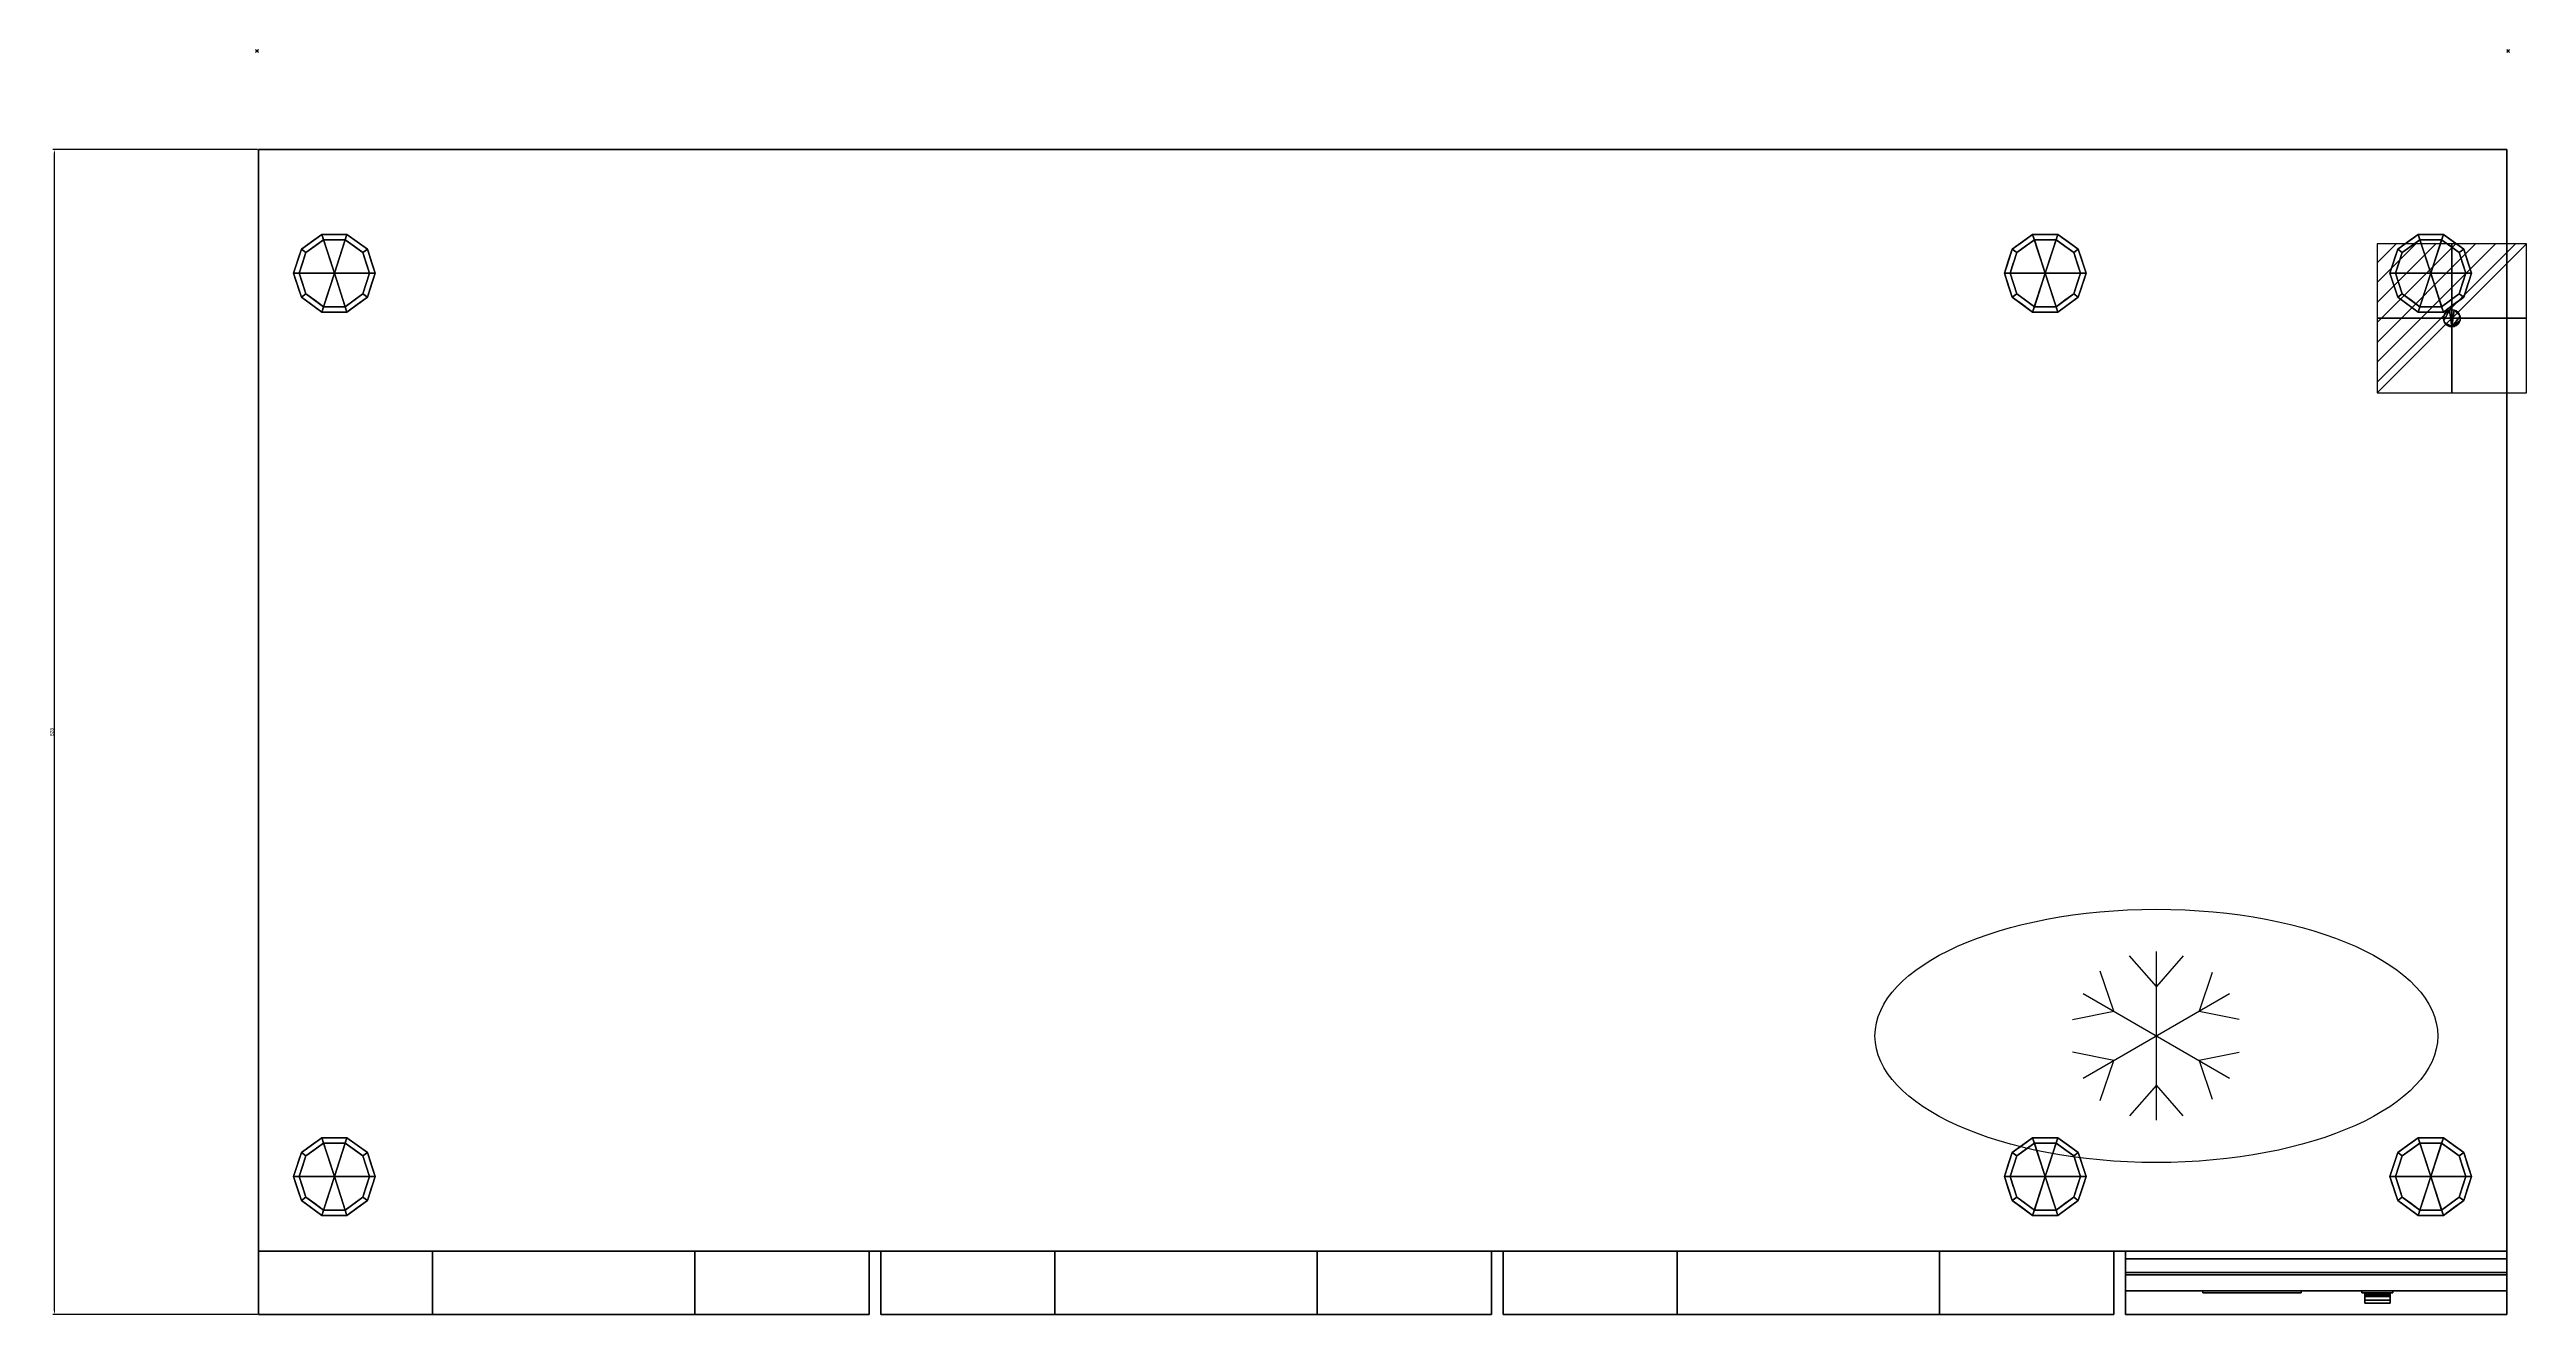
# Model space of a CAD drawing. Extents: x -147 to 1613, y -1063 to 1.
# Drawn here: x -147 to 1613, y -898 to 1 of the extents above; entities that cross this region are included whole.
import ezdxf

# ---------------------------------------------------------------- set-up
doc = ezdxf.new("R2010")
doc.units = 0
doc.header["$PDMODE"] = 35
doc.linetypes.add('NASCOSTA', pattern=[9.525, 6.35, -3.175])
for name, color, linetype in [('IQ_200_2D', 1, 'Continuous'), ('IQ_200_3D', 1, 'Continuous'), ('IQ_204_2D', 7, 'Continuous'), ('IQ_BLACK_3D', 250, 'Continuous'), ('IQ_CON_ELECTRICITY_INT', 7, 'Continuous'), ('IQ_GRAY_3D', 8, 'Continuous'), ('IQ_INS_3D', 3, 'Continuous')]:
    doc.layers.add(name, color=color, linetype=linetype)
doc.layers.add('IQ_GREEN_3D', color=3, linetype='Continuous', transparency=0.5)
doc.dimstyles.new('ISO-25', dxfattribs={"dimtxt": 2.5, "dimasz": 2.5, "dimexe": 1.25, "dimexo": 0.625, "dimtad": 1, "dimtxsty": 'Standard', "dimcen": 2.5, "dimadec": 0, "dimazin": 0, "dimtfac": 1, "dimtmove": 0, "dimatfit": 3, "dimfxl": 1, "dimarcsym": 0})

# ---------------------------------------------------------------- blocks, each defined once
blk = doc.blocks.new('*X0')
at = {"color": 0}
for p, q in [((286.774344, 2204.447934), (296.618251, 2214.291842)), ((286.774344, 2205.862148), (295.204037, 2214.291842)), ((286.774344, 2207.276361), (293.789824, 2214.291842)), ((286.774344, 2208.690575), (292.37561, 2214.291842)), ((286.774344, 2210.104788), (290.961397, 2214.291842)), ((286.774344, 2211.519002), (289.547183, 2214.291842)), ((286.774344, 2212.933216), (288.13297, 2214.291842))]:
    blk.add_line(p, q, dxfattribs=at)
blk = doc.blocks.new('ELECTRICITY')
for p, q in [((2.121, 2.121), (-2.121, 2.121)), ((-2.121, 2.121), (-2.121, -2.121)), ((-2.121, -2.121), (2.121, 2.121)), ((2.121, -2.121), (2.121, 2.121)), ((-2.121, -2.121), (2.121, -2.121))]:
    blk.add_line(p, q)
at = {"extrusion": (-1, 0, 0)}
for p, q in [((0, -2.121, 2.121), (0, 2.121, 2.121)), ((0, 2.121, -2.121), (0, -2.121, -2.121)), ((0, 2.121, 2.121), (0, 2.121, -2.121)), ((0, 2.121, -2.121), (0, -2.121, 2.121)), ((0, -2.121, -2.121), (0, -2.121, 2.121))]:
    blk.add_line(p, q, dxfattribs=at)
at = {"extrusion": (0, -1, 0)}
for p, q in [((2.121, 0, 2.121), (-2.121, 0, 2.121)), ((-2.121, 0, -2.121), (2.121, 0, -2.121)), ((-2.121, 0, 2.121), (-2.121, 0, -2.121)), ((-2.121, 0, -2.121), (2.121, 0, 2.121)), ((2.121, 0, -2.121), (2.121, 0, 2.121))]:
    blk.add_line(p, q, dxfattribs=at)
at = {"xscale": 0.4000000000000909, "yscale": 0.4000000000000909, "zscale": 0.4000000000000909}
blk.add_blockref('*X0', (-116.831, -883.595), dxfattribs=at)
at = {"extrusion": (-1, 0, 0), "xscale": 0.3999999999999773, "yscale": 0.3999999999999773, "zscale": 0.3999999999999773}
blk.add_blockref('*X0', (-116.831, -883.595), dxfattribs=at)
at = {"extrusion": (0, -1, 0), "xscale": 0.4000000000000909, "yscale": 0.4000000000000909, "zscale": 0.4000000000000909}
blk.add_blockref('*X0', (-116.831, -883.595), dxfattribs=at)
blk = doc.blocks.new('01_Refrigerator - 01_Refrigerator-60184-Livello rif_')
at = {"layer": 'IQ_204_2D'}
for p, q in [((0, 35), (-19.1, 56.9)), ((0, -60), (0, 60)), ((19.1, 56.9), (0, 35)), ((-30.3, 17.5), (-40, 45.9)), ((39.7, 45), (30.3, 17.5)), ((-52, 30), (52, -30)), ((-52, -30), (52, 30)), ((-59.7, 11.7), (-30.3, 17.5)), ((30.3, 17.5), (58.8, 11.9)), ((-30.3, -17.5), (-59.7, -11.7)), ((-40, -45.9), (-30.3, -17.5)), ((58.8, -11.9), (30.3, -17.5)), ((30.3, -17.5), (39.7, -45)), ((0, -35), (-19.1, -56.9)), ((19.1, -56.9), (0, -35))]:
    blk.add_line(p, q, dxfattribs=at)
blk.add_ellipse((0, 0), major_axis=(200, 0), ratio=0.45, dxfattribs=at)
blk = doc.blocks.new('*D3')
at = {"color": 0, "linetype": 'ByBlock', "lineweight": -2, "transparency": 16777216}
for p, q in [((0.4, -70), (-145.2, -70)), ((-143.9, -895.5), (-143.9, -72.5)), ((0.4, -898), (-145.2, -898))]:
    blk.add_line(p, q, dxfattribs=at)
at = {"color": 0, "transparency": 16777216}
for points in [[(-144.3, -72.5), (-143.5, -72.5), (-143.9, -70)], [(-144.3, -895.5), (-143.5, -895.5), (-143.9, -898)]]:
    blk.add_solid(points, dxfattribs=at)
at = {"layer": 'Defpoints', "color": 0, "transparency": 16777216}
for p in [(-143.9, -70), (1, -70), (1, -898)]:
    blk.add_point(p, dxfattribs=at)
at = {"color": 0, "transparency": 16777216, "insert": (-145.8, -484), "char_height": 2.5, "attachment_point": 5, "rotation": 90}
blk.add_mtext('828', dxfattribs=at)

msp = doc.modelspace()

# ---------------------------------------------------------------- linework, layer by layer
at = {"layer": 'IQ_200_2D', "color": 7, "linetype": 'NASCOSTA', "ltscale": 10}
for p, q in [((1, -70), (1599, -70)), ((1, -898), (1, -70)), ((1599, -70), (1599, -898)), ((1599, -853), (1, -853))]:
    msp.add_line(p, q, dxfattribs=at)
at = {"layer": 'IQ_INS_3D'}
for p in [(0, 0), (1600, 0)]:
    msp.add_point(p, dxfattribs=at)

# ---------------------------------------------------------------- block references
at = {"layer": 'IQ_204_2D'}
msp.add_blockref('01_Refrigerator - 01_Refrigerator-60184-Livello rif_', (1350, -700), dxfattribs=at)
at = {"layer": 'IQ_CON_ELECTRICITY_INT', "xscale": 25, "yscale": 25, "zscale": 25}
msp.add_blockref('ELECTRICITY', (1560, -190), dxfattribs=at)

# ---------------------------------------------------------------- dimensions: what is measured, and where the dimension line sits
dim = msp.add_linear_dim(base=(-143.933, -70), p1=(1, -898), p2=(1, -70), angle=90, dimstyle='ISO-25', override={"dimarcsym": 1})
dim.commit()
dim.dimension.update_dxf_attribs({"geometry": '*D3', "text_midpoint": (-145.808, -484)})

# ---------------------------------------------------------------- meshes
at = {"layer": 'IQ_200_3D'}
mesh = msp.add_polyface(dxfattribs=at)
corners = [(1, -70, 650), (1, -853, 650), (1599, -853, 650), (1599, -70, 650)]
mesh.append_faces([[corners[k] for k in face] for face in [(0, 1, 2, 3)]])
mesh = msp.add_polyface(dxfattribs=at)
corners = [(1599, -853, 200), (1, -853, 200), (1, -70, 200), (1599, -70, 200)]
mesh.append_faces([[corners[k] for k in face] for face in [(0, 1, 2, 3)]])
mesh = msp.add_polyface(dxfattribs=at)
corners = [(1599, -70, 650), (1599, -70, 200), (1, -70, 200), (1, -70, 650)]
mesh.append_faces([[corners[k] for k in face] for face in [(0, 1, 2, 3)]])
mesh = msp.add_polyface(dxfattribs=at)
corners = [(1, -70, 650), (1, -70, 200), (1, -853, 200), (1, -853, 650)]
mesh.append_faces([[corners[k] for k in face] for face in [(0, 1, 2, 3)]])
mesh = msp.add_polyface(dxfattribs=at)
corners = [(1599, -853, 650), (1599, -853, 200), (1599, -70, 200), (1599, -70, 650)]
mesh.append_faces([[corners[k] for k in face] for face in [(0, 1, 2, 3)]])
mesh = msp.add_polyface(dxfattribs=at)
corners = [(55, -158, 200), (84, -158, 200), (78.461, -140.954, 200), (63.961, -130.419, 200), (46.039, -130.419, 200), (31.539, -140.954, 200), (26, -158, 200)]
mesh.append_faces([[corners[k] for k in face] for face in [(4, 0, 3)]], dxfattribs={"vtx0": -1, "vtx1": -1})
mesh.append_faces([[corners[k] for k in face] for face in [(2, 3, 0, 1)]], dxfattribs={"vtx1": -1})
mesh.append_faces([[corners[k] for k in face] for face in [(5, 6, 0, 4)]], dxfattribs={"vtx2": -1})
mesh = msp.add_polyface(dxfattribs=at)
corners = [(84, -158, 200), (84, -158, 25), (78.461, -140.954, 25), (63.961, -130.419, 25), (46.039, -130.419, 25), (31.539, -140.954, 25), (26, -158, 25), (26, -158, 200), (31.539, -140.954, 200), (46.039, -130.419, 200), (63.961, -130.419, 200), (78.461, -140.954, 200), (29.306, -147.825, 200), (28.769, -149.477, 25), (38.789, -135.687, 25), (38.789, -135.687, 200), (55, -130.419, 200), (55, -130.419, 25), (71.211, -135.687, 25), (71.211, -135.687, 200), (80.694, -147.825, 25), (81.231, -149.477, 200), (27.653, -152.912, 200), (82.347, -152.912, 25)]
mesh.append_faces([[corners[k] for k in face] for face in [(13, 12, 5), (0, 23, 21), (21, 20, 11), (2, 11, 20)]], dxfattribs={"vtx0": -1, "vtx1": -1})
mesh.append_faces([[corners[k] for k in face] for face in [(5, 8, 15, 14), (14, 15, 9, 4), (22, 13, 6), (10, 3, 17, 16), (3, 10, 19, 18), (11, 2, 18, 19), (4, 9, 16, 17)]], dxfattribs={"vtx0": -1, "vtx2": -1})
mesh.append_faces([[corners[k] for k in face] for face in [(22, 12, 13), (12, 8, 5), (23, 20, 21)]], dxfattribs={"vtx1": -1, "vtx2": -1})
mesh.append_faces([[corners[k] for k in face] for face in [(6, 7, 22), (0, 1, 23)]], dxfattribs={"vtx2": -1})
mesh = msp.add_polyface(dxfattribs=at)
corners = [(84, -158, 25), (80, -158, 25), (75.225, -143.305, 25), (62.725, -134.224, 25), (47.275, -134.224, 25), (34.775, -143.305, 25), (30, -158, 25), (26, -158, 25), (31.539, -140.954, 25), (46.039, -130.419, 25), (63.961, -130.419, 25), (78.461, -140.954, 25)]
mesh.append_faces([[corners[k] for k in face] for face in [(5, 8, 9, 4)]], dxfattribs={"vtx0": -1, "vtx2": -1})
mesh.append_faces([[corners[k] for k in face] for face in [(1, 2, 11, 0)]], dxfattribs={"vtx1": -1})
mesh.append_faces([[corners[k] for k in face] for face in [(3, 4, 9, 10), (2, 3, 10, 11)]], dxfattribs={"vtx1": -1, "vtx3": -1})
mesh.append_faces([[corners[k] for k in face] for face in [(6, 7, 8, 5)]], dxfattribs={"vtx2": -1})
mesh = msp.add_polyface(dxfattribs=at)
corners = [(80, -158, 25), (80, -158, 0), (75.225, -143.305, 0), (62.725, -134.224, 0), (47.275, -134.224, 0), (34.775, -143.305, 0), (30, -158, 0), (30, -158, 25), (34.775, -143.305, 25), (47.275, -134.224, 25), (62.725, -134.224, 25), (75.225, -143.305, 25), (32.315, -150.874, 0), (32.387, -150.653, 25), (41.025, -138.764, 25), (41.025, -138.764, 0), (55, -134.224, 25), (55, -134.224, 0), (77.685, -150.874, 0), (77.613, -150.653, 25), (68.975, -138.764, 25), (68.975, -138.764, 0)]
mesh.append_faces([[corners[k] for k in face] for face in [(12, 13, 5)]], dxfattribs={"vtx0": -1, "vtx1": -1})
mesh.append_faces([[corners[k] for k in face] for face in [(5, 13, 8)]], dxfattribs={"vtx0": -1, "vtx2": -1})
mesh.append_faces([[corners[k] for k in face] for face in [(7, 13, 12), (18, 2, 19), (11, 19, 2), (19, 0, 18)]], dxfattribs={"vtx1": -1, "vtx2": -1})
mesh.append_faces([[corners[k] for k in face] for face in [(9, 16, 17, 4), (8, 14, 15, 5), (4, 15, 14, 9), (16, 10, 3, 17), (2, 21, 20, 11), (21, 3, 10, 20)]], dxfattribs={"vtx1": -1, "vtx3": -1})
mesh.append_faces([[corners[k] for k in face] for face in [(12, 6, 7), (0, 1, 18)]], dxfattribs={"vtx2": -1})
mesh = msp.add_polyface(dxfattribs=at)
corners = [(80, -158, 0), (55, -158, 0), (30, -158, 0), (34.775, -143.305, 0), (47.275, -134.224, 0), (62.725, -134.224, 0), (75.225, -143.305, 0)]
mesh.append_faces([[corners[k] for k in face] for face in [(1, 5, 6, 0)]], dxfattribs={"vtx0": -1})
mesh.append_faces([[corners[k] for k in face] for face in [(5, 1, 4)]], dxfattribs={"vtx0": -1, "vtx1": -1})
mesh.append_faces([[corners[k] for k in face] for face in [(1, 2, 3, 4)]], dxfattribs={"vtx3": -1})
mesh = msp.add_polyface(dxfattribs=at)
corners = [(1271, -158, 200), (1300, -158, 200), (1294.461, -140.954, 200), (1279.961, -130.419, 200), (1262.039, -130.419, 200), (1247.539, -140.954, 200), (1242, -158, 200)]
mesh.append_faces([[corners[k] for k in face] for face in [(0, 4, 5, 6)]], dxfattribs={"vtx0": -1})
mesh.append_faces([[corners[k] for k in face] for face in [(4, 0, 3)]], dxfattribs={"vtx0": -1, "vtx1": -1})
mesh.append_faces([[corners[k] for k in face] for face in [(0, 1, 2, 3)]], dxfattribs={"vtx3": -1})
mesh = msp.add_polyface(dxfattribs=at)
corners = [(1242, -158, 200), (1247.539, -140.954, 200), (1262.039, -130.419, 200), (1279.961, -130.419, 200), (1294.461, -140.954, 200), (1300, -158, 200), (1300, -158, 25), (1294.461, -140.954, 25), (1279.961, -130.419, 25), (1262.039, -130.419, 25), (1247.539, -140.954, 25), (1242, -158, 25), (1296.694, -147.825, 200), (1297.231, -149.477, 25), (1287.211, -135.687, 25), (1287.211, -135.687, 200), (1271, -130.419, 200), (1271, -130.419, 25), (1254.789, -135.687, 25), (1254.789, -135.687, 200), (1245.306, -147.825, 25), (1244.769, -149.477, 200), (1298.347, -152.912, 200), (1243.653, -152.912, 25)]
mesh.append_faces([[corners[k] for k in face] for face in [(7, 12, 13), (21, 23, 0), (1, 20, 21), (20, 1, 10)]], dxfattribs={"vtx0": -1, "vtx1": -1})
mesh.append_faces([[corners[k] for k in face] for face in [(13, 12, 22), (7, 4, 12), (21, 20, 23)]], dxfattribs={"vtx0": -1, "vtx2": -1})
mesh.append_faces([[corners[k] for k in face] for face in [(6, 13, 22)]], dxfattribs={"vtx1": -1, "vtx2": -1})
mesh.append_faces([[corners[k] for k in face] for face in [(15, 4, 7, 14), (3, 15, 14, 8), (17, 9, 2, 16), (19, 2, 9, 18), (18, 10, 1, 19), (16, 3, 8, 17)]], dxfattribs={"vtx1": -1, "vtx3": -1})
mesh.append_faces([[corners[k] for k in face] for face in [(22, 5, 6), (23, 11, 0)]], dxfattribs={"vtx2": -1})
mesh = msp.add_polyface(dxfattribs=at)
corners = [(1242, -158, 25), (1247.539, -140.954, 25), (1262.039, -130.419, 25), (1279.961, -130.419, 25), (1294.461, -140.954, 25), (1300, -158, 25), (1296, -158, 25), (1291.225, -143.305, 25), (1278.725, -134.224, 25), (1263.275, -134.224, 25), (1250.775, -143.305, 25), (1246, -158, 25)]
mesh.append_faces([[corners[k] for k in face] for face in [(1, 10, 11, 0)]], dxfattribs={"vtx0": -1})
mesh.append_faces([[corners[k] for k in face] for face in [(3, 8, 9, 2), (2, 9, 10, 1)]], dxfattribs={"vtx0": -1, "vtx2": -1})
mesh.append_faces([[corners[k] for k in face] for face in [(3, 4, 7, 8)]], dxfattribs={"vtx1": -1, "vtx3": -1})
mesh.append_faces([[corners[k] for k in face] for face in [(4, 5, 6, 7)]], dxfattribs={"vtx3": -1})
mesh = msp.add_polyface(dxfattribs=at)
corners = [(1246, -158, 25), (1250.775, -143.305, 25), (1263.275, -134.224, 25), (1278.725, -134.224, 25), (1291.225, -143.305, 25), (1296, -158, 25), (1296, -158, 0), (1291.225, -143.305, 0), (1278.725, -134.224, 0), (1263.275, -134.224, 0), (1250.775, -143.305, 0), (1246, -158, 0), (1293.685, -150.874, 0), (1293.613, -150.653, 25), (1284.975, -138.764, 25), (1284.975, -138.764, 0), (1271, -134.224, 25), (1271, -134.224, 0), (1248.315, -150.874, 0), (1248.387, -150.653, 25), (1257.025, -138.764, 25), (1257.025, -138.764, 0)]
mesh.append_faces([[corners[k] for k in face] for face in [(7, 13, 12)]], dxfattribs={"vtx0": -1, "vtx1": -1})
mesh.append_faces([[corners[k] for k in face] for face in [(15, 14, 4, 7), (14, 15, 8, 3), (12, 13, 5), (9, 2, 16), (19, 10, 18), (10, 19, 1), (20, 21, 10, 1), (2, 9, 21, 20), (18, 0, 19)]], dxfattribs={"vtx0": -1, "vtx2": -1})
mesh.append_faces([[corners[k] for k in face] for face in [(4, 13, 7), (8, 17, 3)]], dxfattribs={"vtx1": -1, "vtx2": -1})
mesh.append_faces([[corners[k] for k in face] for face in [(16, 3, 17, 9)]], dxfattribs={"vtx1": -1, "vtx3": -1})
mesh.append_faces([[corners[k] for k in face] for face in [(5, 6, 12), (18, 11, 0)]], dxfattribs={"vtx2": -1})
mesh = msp.add_polyface(dxfattribs=at)
corners = [(1246, -158, 0), (1250.775, -143.305, 0), (1263.275, -134.224, 0), (1278.725, -134.224, 0), (1291.225, -143.305, 0), (1296, -158, 0), (1271, -158, 0)]
mesh.append_faces([[corners[k] for k in face] for face in [(3, 6, 2)]], dxfattribs={"vtx0": -1, "vtx1": -1})
mesh.append_faces([[corners[k] for k in face] for face in [(1, 2, 6, 0)]], dxfattribs={"vtx1": -1})
mesh.append_faces([[corners[k] for k in face] for face in [(4, 5, 6, 3)]], dxfattribs={"vtx2": -1})
mesh = msp.add_polyface(dxfattribs=at)
corners = [(1545, -158, 200), (1574, -158, 200), (1568.461, -140.954, 200), (1553.961, -130.419, 200), (1536.039, -130.419, 200), (1521.539, -140.954, 200), (1516, -158, 200)]
mesh.append_faces([[corners[k] for k in face] for face in [(0, 4, 5, 6)]], dxfattribs={"vtx0": -1})
mesh.append_faces([[corners[k] for k in face] for face in [(4, 0, 3)]], dxfattribs={"vtx0": -1, "vtx1": -1})
mesh.append_faces([[corners[k] for k in face] for face in [(0, 1, 2, 3)]], dxfattribs={"vtx3": -1})
mesh = msp.add_polyface(dxfattribs=at)
corners = [(1516, -158, 200), (1521.539, -140.954, 200), (1536.039, -130.419, 200), (1553.961, -130.419, 200), (1568.461, -140.954, 200), (1574, -158, 200), (1574, -158, 25), (1568.461, -140.954, 25), (1553.961, -130.419, 25), (1536.039, -130.419, 25), (1521.539, -140.954, 25), (1516, -158, 25), (1570.694, -147.825, 200), (1571.231, -149.477, 25), (1561.211, -135.687, 25), (1561.211, -135.687, 200), (1545, -130.419, 200), (1545, -130.419, 25), (1528.789, -135.687, 25), (1528.789, -135.687, 200), (1519.306, -147.825, 25), (1518.769, -149.477, 200), (1572.347, -152.912, 200), (1517.653, -152.912, 25)]
mesh.append_faces([[corners[k] for k in face] for face in [(7, 12, 13), (21, 23, 0), (1, 20, 21), (20, 1, 10)]], dxfattribs={"vtx0": -1, "vtx1": -1})
mesh.append_faces([[corners[k] for k in face] for face in [(13, 12, 22), (7, 4, 12), (21, 20, 23)]], dxfattribs={"vtx0": -1, "vtx2": -1})
mesh.append_faces([[corners[k] for k in face] for face in [(6, 13, 22)]], dxfattribs={"vtx1": -1, "vtx2": -1})
mesh.append_faces([[corners[k] for k in face] for face in [(15, 4, 7, 14), (3, 15, 14, 8), (17, 9, 2, 16), (19, 2, 9, 18), (18, 10, 1, 19), (16, 3, 8, 17)]], dxfattribs={"vtx1": -1, "vtx3": -1})
mesh.append_faces([[corners[k] for k in face] for face in [(22, 5, 6), (23, 11, 0)]], dxfattribs={"vtx2": -1})
mesh = msp.add_polyface(dxfattribs=at)
corners = [(1516, -158, 25), (1521.539, -140.954, 25), (1536.039, -130.419, 25), (1553.961, -130.419, 25), (1568.461, -140.954, 25), (1574, -158, 25), (1570, -158, 25), (1565.225, -143.305, 25), (1552.725, -134.224, 25), (1537.275, -134.224, 25), (1524.775, -143.305, 25), (1520, -158, 25)]
mesh.append_faces([[corners[k] for k in face] for face in [(1, 10, 11, 0)]], dxfattribs={"vtx0": -1})
mesh.append_faces([[corners[k] for k in face] for face in [(3, 8, 9, 2), (2, 9, 10, 1)]], dxfattribs={"vtx0": -1, "vtx2": -1})
mesh.append_faces([[corners[k] for k in face] for face in [(3, 4, 7, 8)]], dxfattribs={"vtx1": -1, "vtx3": -1})
mesh.append_faces([[corners[k] for k in face] for face in [(4, 5, 6, 7)]], dxfattribs={"vtx3": -1})
mesh = msp.add_polyface(dxfattribs=at)
corners = [(1520, -158, 25), (1524.775, -143.305, 25), (1537.275, -134.224, 25), (1552.725, -134.224, 25), (1565.225, -143.305, 25), (1570, -158, 25), (1570, -158, 0), (1565.225, -143.305, 0), (1552.725, -134.224, 0), (1537.275, -134.224, 0), (1524.775, -143.305, 0), (1520, -158, 0), (1567.685, -150.874, 0), (1567.613, -150.653, 25), (1558.975, -138.764, 25), (1558.975, -138.764, 0), (1545, -134.224, 25), (1545, -134.224, 0), (1522.315, -150.874, 0), (1522.387, -150.653, 25), (1531.025, -138.764, 25), (1531.025, -138.764, 0)]
mesh.append_faces([[corners[k] for k in face] for face in [(7, 13, 12)]], dxfattribs={"vtx0": -1, "vtx1": -1})
mesh.append_faces([[corners[k] for k in face] for face in [(15, 14, 4, 7), (14, 15, 8, 3), (12, 13, 5), (9, 2, 16), (19, 10, 18), (10, 19, 1), (20, 21, 10, 1), (2, 9, 21, 20), (18, 0, 19)]], dxfattribs={"vtx0": -1, "vtx2": -1})
mesh.append_faces([[corners[k] for k in face] for face in [(4, 13, 7), (8, 17, 3)]], dxfattribs={"vtx1": -1, "vtx2": -1})
mesh.append_faces([[corners[k] for k in face] for face in [(16, 3, 17, 9)]], dxfattribs={"vtx1": -1, "vtx3": -1})
mesh.append_faces([[corners[k] for k in face] for face in [(5, 6, 12), (18, 11, 0)]], dxfattribs={"vtx2": -1})
mesh = msp.add_polyface(dxfattribs=at)
corners = [(1520, -158, 0), (1524.775, -143.305, 0), (1537.275, -134.224, 0), (1552.725, -134.224, 0), (1565.225, -143.305, 0), (1570, -158, 0), (1545, -158, 0)]
mesh.append_faces([[corners[k] for k in face] for face in [(3, 6, 2)]], dxfattribs={"vtx0": -1, "vtx1": -1})
mesh.append_faces([[corners[k] for k in face] for face in [(1, 2, 6, 0)]], dxfattribs={"vtx1": -1})
mesh.append_faces([[corners[k] for k in face] for face in [(4, 5, 6, 3)]], dxfattribs={"vtx2": -1})
mesh = msp.add_polyface(dxfattribs=at)
corners = [(55, -158, 200), (26, -158, 200), (31.539, -175.046, 200), (46.039, -185.581, 200), (63.961, -185.581, 200), (78.461, -175.046, 200), (84, -158, 200)]
mesh.append_faces([[corners[k] for k in face] for face in [(2, 3, 0, 1)]], dxfattribs={"vtx1": -1})
mesh.append_faces([[corners[k] for k in face] for face in [(3, 4, 0)]], dxfattribs={"vtx1": -1, "vtx2": -1})
mesh.append_faces([[corners[k] for k in face] for face in [(5, 6, 0, 4)]], dxfattribs={"vtx2": -1})
mesh = msp.add_polyface(dxfattribs=at)
corners = [(26, -158, 200), (26, -158, 25), (31.539, -175.046, 25), (46.039, -185.581, 25), (63.961, -185.581, 25), (78.461, -175.046, 25), (84, -158, 25), (84, -158, 200), (78.461, -175.046, 200), (63.961, -185.581, 200), (46.039, -185.581, 200), (31.539, -175.046, 200), (71.211, -180.313, 200), (71.211, -180.313, 25), (81.231, -166.523, 200), (81.231, -166.523, 25), (55, -185.581, 200), (55, -185.581, 25), (38.789, -180.313, 25), (38.789, -180.313, 200), (29.306, -168.175, 25), (28.769, -166.523, 200), (27.653, -163.088, 25)]
mesh.append_faces([[corners[k] for k in face] for face in [(0, 22, 21), (2, 11, 20), (21, 20, 11)]], dxfattribs={"vtx0": -1, "vtx1": -1})
mesh.append_faces([[corners[k] for k in face] for face in [(13, 12, 9, 4), (8, 5, 15, 14), (5, 8, 12, 13), (10, 3, 17, 16), (3, 10, 19, 18), (18, 19, 11, 2), (4, 9, 16, 17)]], dxfattribs={"vtx0": -1, "vtx2": -1})
mesh.append_faces([[corners[k] for k in face] for face in [(22, 20, 21)]], dxfattribs={"vtx1": -1, "vtx2": -1})
mesh.append_faces([[corners[k] for k in face] for face in [(0, 1, 22)]], dxfattribs={"vtx2": -1})
mesh.append_faces([[corners[k] for k in face] for face in [(15, 6, 7, 14)]], dxfattribs={"vtx3": -1})
mesh = msp.add_polyface(dxfattribs=at)
corners = [(26, -158, 25), (30, -158, 25), (34.775, -172.695, 25), (47.275, -181.776, 25), (62.725, -181.776, 25), (75.225, -172.695, 25), (80, -158, 25), (84, -158, 25), (78.461, -175.046, 25), (63.961, -185.581, 25), (46.039, -185.581, 25), (31.539, -175.046, 25)]
mesh.append_faces([[corners[k] for k in face] for face in [(8, 5, 6, 7)]], dxfattribs={"vtx0": -1})
mesh.append_faces([[corners[k] for k in face] for face in [(10, 3, 4, 9), (9, 4, 5, 8)]], dxfattribs={"vtx0": -1, "vtx2": -1})
mesh.append_faces([[corners[k] for k in face] for face in [(10, 11, 2, 3)]], dxfattribs={"vtx1": -1, "vtx3": -1})
mesh.append_faces([[corners[k] for k in face] for face in [(11, 0, 1, 2)]], dxfattribs={"vtx3": -1})
mesh = msp.add_polyface(dxfattribs=at)
corners = [(30, -158, 25), (30, -158, 0), (34.775, -172.695, 0), (47.275, -181.776, 0), (62.725, -181.776, 0), (75.225, -172.695, 0), (80, -158, 0), (80, -158, 25), (75.225, -172.695, 25), (62.725, -181.776, 25), (47.275, -181.776, 25), (34.775, -172.695, 25), (68.975, -177.236, 0), (68.975, -177.236, 25), (77.613, -165.347, 25), (77.613, -165.347, 0), (55, -181.776, 25), (55, -181.776, 0), (32.315, -165.126, 0), (32.387, -165.347, 25), (41.025, -177.236, 0), (41.025, -177.236, 25)]
mesh.append_faces([[corners[k] for k in face] for face in [(3, 10, 21, 20), (20, 21, 11, 2)]], dxfattribs={"vtx0": -1, "vtx2": -1})
mesh.append_faces([[corners[k] for k in face] for face in [(7, 14, 15, 6)]], dxfattribs={"vtx1": -1})
mesh.append_faces([[corners[k] for k in face] for face in [(18, 2, 19), (11, 19, 2), (19, 0, 18)]], dxfattribs={"vtx1": -1, "vtx2": -1})
mesh.append_faces([[corners[k] for k in face] for face in [(14, 8, 5, 15), (16, 10, 3, 17), (13, 9, 4, 12), (8, 13, 12, 5), (9, 16, 17, 4)]], dxfattribs={"vtx1": -1, "vtx3": -1})
mesh.append_faces([[corners[k] for k in face] for face in [(0, 1, 18)]], dxfattribs={"vtx2": -1})
mesh = msp.add_polyface(dxfattribs=at)
corners = [(30, -158, 0), (55, -158, 0), (80, -158, 0), (75.225, -172.695, 0), (62.725, -181.776, 0), (47.275, -181.776, 0), (34.775, -172.695, 0)]
mesh.append_faces([[corners[k] for k in face] for face in [(1, 5, 6, 0)]], dxfattribs={"vtx0": -1})
mesh.append_faces([[corners[k] for k in face] for face in [(1, 4, 5)]], dxfattribs={"vtx0": -1, "vtx2": -1})
mesh.append_faces([[corners[k] for k in face] for face in [(1, 2, 3, 4)]], dxfattribs={"vtx3": -1})
mesh = msp.add_polyface(dxfattribs=at)
corners = [(1271, -158, 200), (1242, -158, 200), (1247.539, -175.046, 200), (1262.039, -185.581, 200), (1279.961, -185.581, 200), (1294.461, -175.046, 200), (1300, -158, 200)]
mesh.append_faces([[corners[k] for k in face] for face in [(0, 4, 5, 6)]], dxfattribs={"vtx0": -1})
mesh.append_faces([[corners[k] for k in face] for face in [(0, 3, 4)]], dxfattribs={"vtx0": -1, "vtx2": -1})
mesh.append_faces([[corners[k] for k in face] for face in [(0, 1, 2, 3)]], dxfattribs={"vtx3": -1})
mesh = msp.add_polyface(dxfattribs=at)
corners = [(1300, -158, 200), (1294.461, -175.046, 200), (1279.961, -185.581, 200), (1262.039, -185.581, 200), (1247.539, -175.046, 200), (1242, -158, 200), (1242, -158, 25), (1247.539, -175.046, 25), (1262.039, -185.581, 25), (1279.961, -185.581, 25), (1294.461, -175.046, 25), (1300, -158, 25), (1254.789, -180.313, 200), (1254.789, -180.313, 25), (1244.769, -166.523, 200), (1244.769, -166.523, 25), (1271, -185.581, 200), (1271, -185.581, 25), (1287.211, -180.313, 25), (1287.211, -180.313, 200), (1296.694, -168.175, 25), (1297.231, -166.523, 200), (1298.347, -163.088, 25)]
mesh.append_faces([[corners[k] for k in face] for face in [(21, 22, 0), (20, 1, 10), (1, 20, 21)]], dxfattribs={"vtx0": -1, "vtx1": -1})
mesh.append_faces([[corners[k] for k in face] for face in [(21, 20, 22)]], dxfattribs={"vtx0": -1, "vtx2": -1})
mesh.append_faces([[corners[k] for k in face] for face in [(3, 12, 13, 8), (15, 7, 4, 14), (12, 4, 7, 13), (17, 9, 2, 16), (19, 2, 9, 18), (1, 19, 18, 10), (16, 3, 8, 17)]], dxfattribs={"vtx1": -1, "vtx3": -1})
mesh.append_faces([[corners[k] for k in face] for face in [(5, 6, 15, 14), (22, 11, 0)]], dxfattribs={"vtx2": -1})
mesh = msp.add_polyface(dxfattribs=at)
corners = [(1300, -158, 25), (1294.461, -175.046, 25), (1279.961, -185.581, 25), (1262.039, -185.581, 25), (1247.539, -175.046, 25), (1242, -158, 25), (1246, -158, 25), (1250.775, -172.695, 25), (1263.275, -181.776, 25), (1278.725, -181.776, 25), (1291.225, -172.695, 25), (1296, -158, 25)]
mesh.append_faces([[corners[k] for k in face] for face in [(10, 1, 2, 9)]], dxfattribs={"vtx0": -1, "vtx2": -1})
mesh.append_faces([[corners[k] for k in face] for face in [(6, 7, 4, 5)]], dxfattribs={"vtx1": -1})
mesh.append_faces([[corners[k] for k in face] for face in [(8, 9, 2, 3), (7, 8, 3, 4)]], dxfattribs={"vtx1": -1, "vtx3": -1})
mesh.append_faces([[corners[k] for k in face] for face in [(11, 0, 1, 10)]], dxfattribs={"vtx2": -1})
mesh = msp.add_polyface(dxfattribs=at)
corners = [(1296, -158, 25), (1291.225, -172.695, 25), (1278.725, -181.776, 25), (1263.275, -181.776, 25), (1250.775, -172.695, 25), (1246, -158, 25), (1246, -158, 0), (1250.775, -172.695, 0), (1263.275, -181.776, 0), (1278.725, -181.776, 0), (1291.225, -172.695, 0), (1296, -158, 0), (1257.025, -177.236, 0), (1257.025, -177.236, 25), (1248.387, -165.347, 25), (1248.387, -165.347, 0), (1271, -181.776, 25), (1271, -181.776, 0), (1293.685, -165.126, 0), (1293.613, -165.347, 25), (1284.975, -177.236, 0), (1284.975, -177.236, 25)]
mesh.append_faces([[corners[k] for k in face] for face in [(15, 14, 5, 6)]], dxfattribs={"vtx0": -1})
mesh.append_faces([[corners[k] for k in face] for face in [(7, 4, 14, 15), (9, 2, 16, 17), (8, 3, 13, 12), (12, 13, 4, 7), (19, 10, 18), (17, 16, 3, 8), (10, 19, 1), (18, 0, 19)]], dxfattribs={"vtx0": -1, "vtx2": -1})
mesh.append_faces([[corners[k] for k in face] for face in [(21, 2, 9, 20), (1, 21, 20, 10)]], dxfattribs={"vtx1": -1, "vtx3": -1})
mesh.append_faces([[corners[k] for k in face] for face in [(18, 11, 0)]], dxfattribs={"vtx2": -1})
mesh = msp.add_polyface(dxfattribs=at)
corners = [(1296, -158, 0), (1291.225, -172.695, 0), (1278.725, -181.776, 0), (1263.275, -181.776, 0), (1250.775, -172.695, 0), (1246, -158, 0), (1271, -158, 0)]
mesh.append_faces([[corners[k] for k in face] for face in [(1, 2, 6, 0)]], dxfattribs={"vtx1": -1})
mesh.append_faces([[corners[k] for k in face] for face in [(2, 3, 6)]], dxfattribs={"vtx1": -1, "vtx2": -1})
mesh.append_faces([[corners[k] for k in face] for face in [(4, 5, 6, 3)]], dxfattribs={"vtx2": -1})
mesh = msp.add_polyface(dxfattribs=at)
corners = [(1545, -158, 200), (1516, -158, 200), (1521.539, -175.046, 200), (1536.039, -185.581, 200), (1553.961, -185.581, 200), (1568.461, -175.046, 200), (1574, -158, 200)]
mesh.append_faces([[corners[k] for k in face] for face in [(0, 4, 5, 6)]], dxfattribs={"vtx0": -1})
mesh.append_faces([[corners[k] for k in face] for face in [(0, 3, 4)]], dxfattribs={"vtx0": -1, "vtx2": -1})
mesh.append_faces([[corners[k] for k in face] for face in [(0, 1, 2, 3)]], dxfattribs={"vtx3": -1})
mesh = msp.add_polyface(dxfattribs=at)
corners = [(1574, -158, 200), (1568.461, -175.046, 200), (1553.961, -185.581, 200), (1536.039, -185.581, 200), (1521.539, -175.046, 200), (1516, -158, 200), (1516, -158, 25), (1521.539, -175.046, 25), (1536.039, -185.581, 25), (1553.961, -185.581, 25), (1568.461, -175.046, 25), (1574, -158, 25), (1528.789, -180.313, 200), (1528.789, -180.313, 25), (1518.769, -166.523, 200), (1518.769, -166.523, 25), (1545, -185.581, 200), (1545, -185.581, 25), (1561.211, -180.313, 25), (1561.211, -180.313, 200), (1570.694, -168.175, 25), (1571.231, -166.523, 200), (1572.347, -163.088, 25)]
mesh.append_faces([[corners[k] for k in face] for face in [(21, 22, 0), (20, 1, 10), (1, 20, 21)]], dxfattribs={"vtx0": -1, "vtx1": -1})
mesh.append_faces([[corners[k] for k in face] for face in [(21, 20, 22)]], dxfattribs={"vtx0": -1, "vtx2": -1})
mesh.append_faces([[corners[k] for k in face] for face in [(3, 12, 13, 8), (15, 7, 4, 14), (12, 4, 7, 13), (17, 9, 2, 16), (19, 2, 9, 18), (1, 19, 18, 10), (16, 3, 8, 17)]], dxfattribs={"vtx1": -1, "vtx3": -1})
mesh.append_faces([[corners[k] for k in face] for face in [(5, 6, 15, 14), (22, 11, 0)]], dxfattribs={"vtx2": -1})
mesh = msp.add_polyface(dxfattribs=at)
corners = [(1574, -158, 25), (1568.461, -175.046, 25), (1553.961, -185.581, 25), (1536.039, -185.581, 25), (1521.539, -175.046, 25), (1516, -158, 25), (1520, -158, 25), (1524.775, -172.695, 25), (1537.275, -181.776, 25), (1552.725, -181.776, 25), (1565.225, -172.695, 25), (1570, -158, 25)]
mesh.append_faces([[corners[k] for k in face] for face in [(10, 1, 2, 9)]], dxfattribs={"vtx0": -1, "vtx2": -1})
mesh.append_faces([[corners[k] for k in face] for face in [(6, 7, 4, 5)]], dxfattribs={"vtx1": -1})
mesh.append_faces([[corners[k] for k in face] for face in [(8, 9, 2, 3), (7, 8, 3, 4)]], dxfattribs={"vtx1": -1, "vtx3": -1})
mesh.append_faces([[corners[k] for k in face] for face in [(11, 0, 1, 10)]], dxfattribs={"vtx2": -1})
mesh = msp.add_polyface(dxfattribs=at)
corners = [(1570, -158, 25), (1565.225, -172.695, 25), (1552.725, -181.776, 25), (1537.275, -181.776, 25), (1524.775, -172.695, 25), (1520, -158, 25), (1520, -158, 0), (1524.775, -172.695, 0), (1537.275, -181.776, 0), (1552.725, -181.776, 0), (1565.225, -172.695, 0), (1570, -158, 0), (1531.025, -177.236, 0), (1531.025, -177.236, 25), (1522.387, -165.347, 25), (1522.387, -165.347, 0), (1545, -181.776, 25), (1545, -181.776, 0), (1567.685, -165.126, 0), (1567.613, -165.347, 25), (1558.975, -177.236, 0), (1558.975, -177.236, 25)]
mesh.append_faces([[corners[k] for k in face] for face in [(15, 14, 5, 6)]], dxfattribs={"vtx0": -1})
mesh.append_faces([[corners[k] for k in face] for face in [(7, 4, 14, 15), (9, 2, 16, 17), (8, 3, 13, 12), (12, 13, 4, 7), (19, 10, 18), (17, 16, 3, 8), (10, 19, 1), (18, 0, 19)]], dxfattribs={"vtx0": -1, "vtx2": -1})
mesh.append_faces([[corners[k] for k in face] for face in [(21, 2, 9, 20), (1, 21, 20, 10)]], dxfattribs={"vtx1": -1, "vtx3": -1})
mesh.append_faces([[corners[k] for k in face] for face in [(18, 11, 0)]], dxfattribs={"vtx2": -1})
mesh = msp.add_polyface(dxfattribs=at)
corners = [(1570, -158, 0), (1565.225, -172.695, 0), (1552.725, -181.776, 0), (1537.275, -181.776, 0), (1524.775, -172.695, 0), (1520, -158, 0), (1545, -158, 0)]
mesh.append_faces([[corners[k] for k in face] for face in [(1, 2, 6, 0)]], dxfattribs={"vtx1": -1})
mesh.append_faces([[corners[k] for k in face] for face in [(2, 3, 6)]], dxfattribs={"vtx1": -1, "vtx2": -1})
mesh.append_faces([[corners[k] for k in face] for face in [(4, 5, 6, 3)]], dxfattribs={"vtx2": -1})
mesh = msp.add_polyface(dxfattribs=at)
corners = [(1554, -190, 200), (1554.204, -191.553, 200), (1554.804, -193, 200), (1555.757, -194.243, 200), (1557, -195.196, 200), (1558.447, -195.796, 200), (1560, -196, 200), (1561.553, -195.796, 200), (1563, -195.196, 200), (1564.243, -194.243, 200), (1565.196, -193, 200), (1565.796, -191.553, 200), (1566, -190, 200), (1565.796, -188.447, 200), (1565.196, -187, 200), (1564.243, -185.757, 200), (1563, -184.804, 200), (1561.553, -184.204, 200), (1560, -184, 200), (1558.447, -184.204, 200), (1557, -184.804, 200), (1555.757, -185.757, 200), (1554.804, -187, 200), (1554.204, -188.447, 200)]
mesh.append_faces([[corners[k] for k in face] for face in [(10, 7, 8, 9), (4, 2, 3), (16, 14, 15)]], dxfattribs={"vtx0": -1})
mesh.append_faces([[corners[k] for k in face] for face in [(13, 6, 11, 12), (19, 6, 17, 18)]], dxfattribs={"vtx0": -1, "vtx1": -1})
mesh.append_faces([[corners[k] for k in face] for face in [(13, 17, 6)]], dxfattribs={"vtx0": -1, "vtx1": -1, "vtx2": -1})
mesh.append_faces([[corners[k] for k in face] for face in [(11, 6, 7, 10), (17, 13, 14, 16)]], dxfattribs={"vtx0": -1, "vtx2": -1})
mesh.append_faces([[corners[k] for k in face] for face in [(19, 22, 23, 1)]], dxfattribs={"vtx0": -1, "vtx2": -1, "vtx3": -1})
mesh.append_faces([[corners[k] for k in face] for face in [(0, 1, 23)]], dxfattribs={"vtx1": -1})
mesh.append_faces([[corners[k] for k in face] for face in [(1, 2, 6, 19)]], dxfattribs={"vtx1": -1, "vtx2": -1, "vtx3": -1})
mesh.append_faces([[corners[k] for k in face] for face in [(20, 21, 22, 19)]], dxfattribs={"vtx2": -1})
mesh.append_faces([[corners[k] for k in face] for face in [(4, 5, 6, 2)]], dxfattribs={"vtx2": -1, "vtx3": -1})
mesh = msp.add_polyface(dxfattribs=at)
corners = [(1554, -190, 189.987), (1554.204, -188.447, 189.987), (1554.804, -187, 189.987), (1555.757, -185.757, 189.987), (1557, -184.804, 189.987), (1558.447, -184.204, 189.987), (1560, -184, 189.987), (1561.553, -184.204, 189.987), (1563, -184.804, 189.987), (1564.243, -185.757, 189.987), (1565.196, -187, 189.987), (1565.796, -188.447, 189.987), (1566, -190, 189.987), (1565.796, -191.553, 189.987), (1565.196, -193, 189.987), (1564.243, -194.243, 189.987), (1563, -195.196, 189.987), (1561.553, -195.796, 189.987), (1560, -196, 189.987), (1558.447, -195.796, 189.987), (1557, -195.196, 189.987), (1555.757, -194.243, 189.987), (1554.804, -193, 189.987), (1554.204, -191.553, 189.987)]
mesh.append_faces([[corners[k] for k in face] for face in [(10, 8, 9), (1, 23, 0), (16, 14, 15), (22, 20, 21), (13, 11, 12)]], dxfattribs={"vtx0": -1})
mesh.append_faces([[corners[k] for k in face] for face in [(18, 13, 17)]], dxfattribs={"vtx0": -1, "vtx1": -1})
mesh.append_faces([[corners[k] for k in face] for face in [(18, 7, 11, 13)]], dxfattribs={"vtx0": -1, "vtx1": -1, "vtx2": -1, "vtx3": -1})
mesh.append_faces([[corners[k] for k in face] for face in [(17, 13, 14, 16)]], dxfattribs={"vtx0": -1, "vtx2": -1})
mesh.append_faces([[corners[k] for k in face] for face in [(18, 22, 23, 5)]], dxfattribs={"vtx0": -1, "vtx2": -1, "vtx3": -1})
mesh.append_faces([[corners[k] for k in face] for face in [(1, 2, 5, 23)]], dxfattribs={"vtx1": -1, "vtx2": -1, "vtx3": -1})
mesh.append_faces([[corners[k] for k in face] for face in [(7, 8, 10, 11)]], dxfattribs={"vtx1": -1, "vtx3": -1})
mesh.append_faces([[corners[k] for k in face] for face in [(5, 6, 7, 18), (18, 19, 20, 22)]], dxfattribs={"vtx2": -1, "vtx3": -1})
mesh.append_faces([[corners[k] for k in face] for face in [(2, 3, 4, 5)]], dxfattribs={"vtx3": -1})
mesh = msp.add_polyface(dxfattribs=at)
corners = [(1554, -190, 200), (1554.204, -188.447, 200), (1554.804, -187, 200), (1555.757, -185.757, 200), (1557, -184.804, 200), (1558.447, -184.204, 200), (1560, -184, 200), (1561.553, -184.204, 200), (1563, -184.804, 200), (1564.243, -185.757, 200), (1565.196, -187, 200), (1565.796, -188.447, 200), (1566, -190, 200), (1566, -190, 189.987), (1565.796, -188.447, 189.987), (1565.196, -187, 189.987), (1564.243, -185.757, 189.987), (1563, -184.804, 189.987), (1561.553, -184.204, 189.987), (1560, -184, 189.987), (1558.447, -184.204, 189.987), (1557, -184.804, 189.987), (1555.757, -185.757, 189.987), (1554.804, -187, 189.987), (1554.204, -188.447, 189.987), (1554, -190, 189.987)]
mesh.append_faces([[corners[k] for k in face] for face in [(13, 14, 11, 12), (0, 1, 24, 25)]], dxfattribs={"vtx1": -1})
mesh.append_faces([[corners[k] for k in face] for face in [(14, 15, 10, 11), (16, 17, 8, 9), (15, 16, 9, 10), (17, 18, 7, 8), (6, 7, 18, 19), (19, 20, 5, 6), (20, 21, 4, 5), (22, 23, 2, 3), (21, 22, 3, 4), (23, 24, 1, 2)]], dxfattribs={"vtx1": -1, "vtx3": -1})
mesh = msp.add_polyface(dxfattribs=at)
corners = [(1566, -190, 200), (1565.796, -191.553, 200), (1565.196, -193, 200), (1564.243, -194.243, 200), (1563, -195.196, 200), (1561.553, -195.796, 200), (1560, -196, 200), (1558.447, -195.796, 200), (1557, -195.196, 200), (1555.757, -194.243, 200), (1554.804, -193, 200), (1554.204, -191.553, 200), (1554, -190, 200), (1554, -190, 189.987), (1554.204, -191.553, 189.987), (1554.804, -193, 189.987), (1555.757, -194.243, 189.987), (1557, -195.196, 189.987), (1558.447, -195.796, 189.987), (1560, -196, 189.987), (1561.553, -195.796, 189.987), (1563, -195.196, 189.987), (1564.243, -194.243, 189.987), (1565.196, -193, 189.987), (1565.796, -191.553, 189.987), (1566, -190, 189.987)]
mesh.append_faces([[corners[k] for k in face] for face in [(13, 14, 11, 12), (0, 1, 24, 25)]], dxfattribs={"vtx1": -1})
mesh.append_faces([[corners[k] for k in face] for face in [(14, 15, 10, 11), (16, 17, 8, 9), (15, 16, 9, 10), (17, 18, 7, 8), (6, 7, 18, 19), (19, 20, 5, 6), (20, 21, 4, 5), (22, 23, 2, 3), (21, 22, 3, 4), (23, 24, 1, 2)]], dxfattribs={"vtx1": -1, "vtx3": -1})
mesh = msp.add_polyface(dxfattribs=at)
corners = [(55, -800, 200), (84, -800, 200), (78.461, -782.954, 200), (63.961, -772.419, 200), (46.039, -772.419, 200), (31.539, -782.954, 200), (26, -800, 200)]
mesh.append_faces([[corners[k] for k in face] for face in [(0, 4, 5, 6)]], dxfattribs={"vtx0": -1})
mesh.append_faces([[corners[k] for k in face] for face in [(0, 3, 4)]], dxfattribs={"vtx0": -1, "vtx2": -1})
mesh.append_faces([[corners[k] for k in face] for face in [(0, 1, 2, 3)]], dxfattribs={"vtx3": -1})
mesh = msp.add_polyface(dxfattribs=at)
corners = [(26, -800, 200), (31.539, -782.954, 200), (46.039, -772.419, 200), (63.961, -772.419, 200), (78.461, -782.954, 200), (84, -800, 200), (84, -800, 25), (78.461, -782.954, 25), (63.961, -772.419, 25), (46.039, -772.419, 25), (31.539, -782.954, 25), (26, -800, 25), (71.211, -777.687, 200), (71.211, -777.687, 25), (81.231, -791.477, 200), (81.231, -791.477, 25), (55, -772.419, 200), (55, -772.419, 25), (38.789, -777.687, 25), (38.789, -777.687, 200), (29.306, -789.825, 25), (28.769, -791.477, 200), (27.653, -794.912, 25)]
mesh.append_faces([[corners[k] for k in face] for face in [(21, 22, 0), (20, 1, 10), (1, 20, 21)]], dxfattribs={"vtx0": -1, "vtx1": -1})
mesh.append_faces([[corners[k] for k in face] for face in [(21, 20, 22)]], dxfattribs={"vtx0": -1, "vtx2": -1})
mesh.append_faces([[corners[k] for k in face] for face in [(3, 12, 13, 8), (15, 7, 4, 14), (12, 4, 7, 13), (17, 9, 2, 16), (19, 2, 9, 18), (1, 19, 18, 10), (16, 3, 8, 17)]], dxfattribs={"vtx1": -1, "vtx3": -1})
mesh.append_faces([[corners[k] for k in face] for face in [(5, 6, 15, 14), (22, 11, 0)]], dxfattribs={"vtx2": -1})
mesh = msp.add_polyface(dxfattribs=at)
corners = [(26, -800, 25), (31.539, -782.954, 25), (46.039, -772.419, 25), (63.961, -772.419, 25), (78.461, -782.954, 25), (84, -800, 25), (80, -800, 25), (75.225, -785.305, 25), (62.725, -776.224, 25), (47.275, -776.224, 25), (34.775, -785.305, 25), (30, -800, 25)]
mesh.append_faces([[corners[k] for k in face] for face in [(10, 1, 2, 9)]], dxfattribs={"vtx0": -1, "vtx2": -1})
mesh.append_faces([[corners[k] for k in face] for face in [(6, 7, 4, 5)]], dxfattribs={"vtx1": -1})
mesh.append_faces([[corners[k] for k in face] for face in [(8, 9, 2, 3), (7, 8, 3, 4)]], dxfattribs={"vtx1": -1, "vtx3": -1})
mesh.append_faces([[corners[k] for k in face] for face in [(11, 0, 1, 10)]], dxfattribs={"vtx2": -1})
mesh = msp.add_polyface(dxfattribs=at)
corners = [(1271, -800, 200), (1300, -800, 200), (1294.461, -782.954, 200), (1279.961, -772.419, 200), (1262.039, -772.419, 200), (1247.539, -782.954, 200), (1242, -800, 200)]
mesh.append_faces([[corners[k] for k in face] for face in [(2, 3, 0, 1)]], dxfattribs={"vtx1": -1})
mesh.append_faces([[corners[k] for k in face] for face in [(3, 4, 0)]], dxfattribs={"vtx1": -1, "vtx2": -1})
mesh.append_faces([[corners[k] for k in face] for face in [(5, 6, 0, 4)]], dxfattribs={"vtx2": -1})
mesh = msp.add_polyface(dxfattribs=at)
corners = [(1300, -800, 200), (1300, -800, 25), (1294.461, -782.954, 25), (1279.961, -772.419, 25), (1262.039, -772.419, 25), (1247.539, -782.954, 25), (1242, -800, 25), (1242, -800, 200), (1247.539, -782.954, 200), (1262.039, -772.419, 200), (1279.961, -772.419, 200), (1294.461, -782.954, 200), (1254.789, -777.687, 200), (1254.789, -777.687, 25), (1244.769, -791.477, 200), (1244.769, -791.477, 25), (1271, -772.419, 200), (1271, -772.419, 25), (1287.211, -777.687, 25), (1287.211, -777.687, 200), (1296.694, -789.825, 25), (1297.231, -791.477, 200), (1298.347, -794.912, 25)]
mesh.append_faces([[corners[k] for k in face] for face in [(0, 22, 21), (2, 11, 20), (21, 20, 11)]], dxfattribs={"vtx0": -1, "vtx1": -1})
mesh.append_faces([[corners[k] for k in face] for face in [(13, 12, 9, 4), (8, 5, 15, 14), (5, 8, 12, 13), (10, 3, 17, 16), (3, 10, 19, 18), (18, 19, 11, 2), (4, 9, 16, 17)]], dxfattribs={"vtx0": -1, "vtx2": -1})
mesh.append_faces([[corners[k] for k in face] for face in [(22, 20, 21)]], dxfattribs={"vtx1": -1, "vtx2": -1})
mesh.append_faces([[corners[k] for k in face] for face in [(0, 1, 22)]], dxfattribs={"vtx2": -1})
mesh.append_faces([[corners[k] for k in face] for face in [(15, 6, 7, 14)]], dxfattribs={"vtx3": -1})
mesh = msp.add_polyface(dxfattribs=at)
corners = [(1300, -800, 25), (1296, -800, 25), (1291.225, -785.305, 25), (1278.725, -776.224, 25), (1263.275, -776.224, 25), (1250.775, -785.305, 25), (1246, -800, 25), (1242, -800, 25), (1247.539, -782.954, 25), (1262.039, -772.419, 25), (1279.961, -772.419, 25), (1294.461, -782.954, 25)]
mesh.append_faces([[corners[k] for k in face] for face in [(8, 5, 6, 7)]], dxfattribs={"vtx0": -1})
mesh.append_faces([[corners[k] for k in face] for face in [(10, 3, 4, 9), (9, 4, 5, 8)]], dxfattribs={"vtx0": -1, "vtx2": -1})
mesh.append_faces([[corners[k] for k in face] for face in [(10, 11, 2, 3)]], dxfattribs={"vtx1": -1, "vtx3": -1})
mesh.append_faces([[corners[k] for k in face] for face in [(11, 0, 1, 2)]], dxfattribs={"vtx3": -1})
mesh = msp.add_polyface(dxfattribs=at)
corners = [(1545, -800, 200), (1574, -800, 200), (1568.461, -782.954, 200), (1553.961, -772.419, 200), (1536.039, -772.419, 200), (1521.539, -782.954, 200), (1516, -800, 200)]
mesh.append_faces([[corners[k] for k in face] for face in [(2, 3, 0, 1)]], dxfattribs={"vtx1": -1})
mesh.append_faces([[corners[k] for k in face] for face in [(3, 4, 0)]], dxfattribs={"vtx1": -1, "vtx2": -1})
mesh.append_faces([[corners[k] for k in face] for face in [(5, 6, 0, 4)]], dxfattribs={"vtx2": -1})
mesh = msp.add_polyface(dxfattribs=at)
corners = [(1574, -800, 200), (1574, -800, 25), (1568.461, -782.954, 25), (1553.961, -772.419, 25), (1536.039, -772.419, 25), (1521.539, -782.954, 25), (1516, -800, 25), (1516, -800, 200), (1521.539, -782.954, 200), (1536.039, -772.419, 200), (1553.961, -772.419, 200), (1568.461, -782.954, 200), (1528.789, -777.687, 200), (1528.789, -777.687, 25), (1518.769, -791.477, 200), (1518.769, -791.477, 25), (1545, -772.419, 200), (1545, -772.419, 25), (1561.211, -777.687, 25), (1561.211, -777.687, 200), (1570.694, -789.825, 25), (1571.231, -791.477, 200), (1572.347, -794.912, 25)]
mesh.append_faces([[corners[k] for k in face] for face in [(0, 22, 21), (2, 11, 20), (21, 20, 11)]], dxfattribs={"vtx0": -1, "vtx1": -1})
mesh.append_faces([[corners[k] for k in face] for face in [(13, 12, 9, 4), (8, 5, 15, 14), (5, 8, 12, 13), (10, 3, 17, 16), (3, 10, 19, 18), (18, 19, 11, 2), (4, 9, 16, 17)]], dxfattribs={"vtx0": -1, "vtx2": -1})
mesh.append_faces([[corners[k] for k in face] for face in [(22, 20, 21)]], dxfattribs={"vtx1": -1, "vtx2": -1})
mesh.append_faces([[corners[k] for k in face] for face in [(0, 1, 22)]], dxfattribs={"vtx2": -1})
mesh.append_faces([[corners[k] for k in face] for face in [(15, 6, 7, 14)]], dxfattribs={"vtx3": -1})
mesh = msp.add_polyface(dxfattribs=at)
corners = [(1574, -800, 25), (1570, -800, 25), (1565.225, -785.305, 25), (1552.725, -776.224, 25), (1537.275, -776.224, 25), (1524.775, -785.305, 25), (1520, -800, 25), (1516, -800, 25), (1521.539, -782.954, 25), (1536.039, -772.419, 25), (1553.961, -772.419, 25), (1568.461, -782.954, 25)]
mesh.append_faces([[corners[k] for k in face] for face in [(8, 5, 6, 7)]], dxfattribs={"vtx0": -1})
mesh.append_faces([[corners[k] for k in face] for face in [(10, 3, 4, 9), (9, 4, 5, 8)]], dxfattribs={"vtx0": -1, "vtx2": -1})
mesh.append_faces([[corners[k] for k in face] for face in [(10, 11, 2, 3)]], dxfattribs={"vtx1": -1, "vtx3": -1})
mesh.append_faces([[corners[k] for k in face] for face in [(11, 0, 1, 2)]], dxfattribs={"vtx3": -1})
mesh = msp.add_polyface(dxfattribs=at)
corners = [(30, -800, 25), (34.775, -785.305, 25), (47.275, -776.224, 25), (62.725, -776.224, 25), (75.225, -785.305, 25), (80, -800, 25), (80, -800, 0), (75.225, -785.305, 0), (62.725, -776.224, 0), (47.275, -776.224, 0), (34.775, -785.305, 0), (30, -800, 0), (68.975, -780.764, 0), (68.975, -780.764, 25), (77.613, -792.653, 25), (77.613, -792.653, 0), (55, -776.224, 25), (55, -776.224, 0), (32.315, -792.874, 0), (32.387, -792.653, 25), (41.025, -780.764, 0), (41.025, -780.764, 25)]
mesh.append_faces([[corners[k] for k in face] for face in [(15, 14, 5, 6)]], dxfattribs={"vtx0": -1})
mesh.append_faces([[corners[k] for k in face] for face in [(7, 4, 14, 15), (9, 2, 16, 17), (8, 3, 13, 12), (12, 13, 4, 7), (19, 10, 18), (17, 16, 3, 8), (10, 19, 1), (18, 0, 19)]], dxfattribs={"vtx0": -1, "vtx2": -1})
mesh.append_faces([[corners[k] for k in face] for face in [(21, 2, 9, 20), (1, 21, 20, 10)]], dxfattribs={"vtx1": -1, "vtx3": -1})
mesh.append_faces([[corners[k] for k in face] for face in [(18, 11, 0)]], dxfattribs={"vtx2": -1})
mesh = msp.add_polyface(dxfattribs=at)
corners = [(30, -800, 0), (34.775, -785.305, 0), (47.275, -776.224, 0), (62.725, -776.224, 0), (75.225, -785.305, 0), (80, -800, 0), (55, -800, 0)]
mesh.append_faces([[corners[k] for k in face] for face in [(1, 2, 6, 0)]], dxfattribs={"vtx1": -1})
mesh.append_faces([[corners[k] for k in face] for face in [(2, 3, 6)]], dxfattribs={"vtx1": -1, "vtx2": -1})
mesh.append_faces([[corners[k] for k in face] for face in [(4, 5, 6, 3)]], dxfattribs={"vtx2": -1})
mesh = msp.add_polyface(dxfattribs=at)
corners = [(1296, -800, 25), (1296, -800, 0), (1291.225, -785.305, 0), (1278.725, -776.224, 0), (1263.275, -776.224, 0), (1250.775, -785.305, 0), (1246, -800, 0), (1246, -800, 25), (1250.775, -785.305, 25), (1263.275, -776.224, 25), (1278.725, -776.224, 25), (1291.225, -785.305, 25), (1257.025, -780.764, 0), (1257.025, -780.764, 25), (1248.387, -792.653, 25), (1248.387, -792.653, 0), (1271, -776.224, 25), (1271, -776.224, 0), (1293.685, -792.874, 0), (1293.613, -792.653, 25), (1284.975, -780.764, 0), (1284.975, -780.764, 25)]
mesh.append_faces([[corners[k] for k in face] for face in [(3, 10, 21, 20), (20, 21, 11, 2)]], dxfattribs={"vtx0": -1, "vtx2": -1})
mesh.append_faces([[corners[k] for k in face] for face in [(7, 14, 15, 6)]], dxfattribs={"vtx1": -1})
mesh.append_faces([[corners[k] for k in face] for face in [(18, 2, 19), (11, 19, 2), (19, 0, 18)]], dxfattribs={"vtx1": -1, "vtx2": -1})
mesh.append_faces([[corners[k] for k in face] for face in [(14, 8, 5, 15), (16, 10, 3, 17), (13, 9, 4, 12), (8, 13, 12, 5), (9, 16, 17, 4)]], dxfattribs={"vtx1": -1, "vtx3": -1})
mesh.append_faces([[corners[k] for k in face] for face in [(0, 1, 18)]], dxfattribs={"vtx2": -1})
mesh = msp.add_polyface(dxfattribs=at)
corners = [(1296, -800, 0), (1271, -800, 0), (1246, -800, 0), (1250.775, -785.305, 0), (1263.275, -776.224, 0), (1278.725, -776.224, 0), (1291.225, -785.305, 0)]
mesh.append_faces([[corners[k] for k in face] for face in [(1, 5, 6, 0)]], dxfattribs={"vtx0": -1})
mesh.append_faces([[corners[k] for k in face] for face in [(1, 4, 5)]], dxfattribs={"vtx0": -1, "vtx2": -1})
mesh.append_faces([[corners[k] for k in face] for face in [(1, 2, 3, 4)]], dxfattribs={"vtx3": -1})
mesh = msp.add_polyface(dxfattribs=at)
corners = [(1570, -800, 25), (1570, -800, 0), (1565.225, -785.305, 0), (1552.725, -776.224, 0), (1537.275, -776.224, 0), (1524.775, -785.305, 0), (1520, -800, 0), (1520, -800, 25), (1524.775, -785.305, 25), (1537.275, -776.224, 25), (1552.725, -776.224, 25), (1565.225, -785.305, 25), (1531.025, -780.764, 0), (1531.025, -780.764, 25), (1522.387, -792.653, 25), (1522.387, -792.653, 0), (1545, -776.224, 25), (1545, -776.224, 0), (1567.685, -792.874, 0), (1567.613, -792.653, 25), (1558.975, -780.764, 0), (1558.975, -780.764, 25)]
mesh.append_faces([[corners[k] for k in face] for face in [(3, 10, 21, 20), (20, 21, 11, 2)]], dxfattribs={"vtx0": -1, "vtx2": -1})
mesh.append_faces([[corners[k] for k in face] for face in [(7, 14, 15, 6)]], dxfattribs={"vtx1": -1})
mesh.append_faces([[corners[k] for k in face] for face in [(18, 2, 19), (11, 19, 2), (19, 0, 18)]], dxfattribs={"vtx1": -1, "vtx2": -1})
mesh.append_faces([[corners[k] for k in face] for face in [(14, 8, 5, 15), (16, 10, 3, 17), (13, 9, 4, 12), (8, 13, 12, 5), (9, 16, 17, 4)]], dxfattribs={"vtx1": -1, "vtx3": -1})
mesh.append_faces([[corners[k] for k in face] for face in [(0, 1, 18)]], dxfattribs={"vtx2": -1})
mesh = msp.add_polyface(dxfattribs=at)
corners = [(1570, -800, 0), (1545, -800, 0), (1520, -800, 0), (1524.775, -785.305, 0), (1537.275, -776.224, 0), (1552.725, -776.224, 0), (1565.225, -785.305, 0)]
mesh.append_faces([[corners[k] for k in face] for face in [(1, 5, 6, 0)]], dxfattribs={"vtx0": -1})
mesh.append_faces([[corners[k] for k in face] for face in [(1, 4, 5)]], dxfattribs={"vtx0": -1, "vtx2": -1})
mesh.append_faces([[corners[k] for k in face] for face in [(1, 2, 3, 4)]], dxfattribs={"vtx3": -1})
mesh = msp.add_polyface(dxfattribs=at)
corners = [(55, -800, 200), (26, -800, 200), (31.539, -817.046, 200), (46.039, -827.581, 200), (63.961, -827.581, 200), (78.461, -817.046, 200), (84, -800, 200)]
mesh.append_faces([[corners[k] for k in face] for face in [(0, 4, 5, 6)]], dxfattribs={"vtx0": -1})
mesh.append_faces([[corners[k] for k in face] for face in [(4, 0, 3)]], dxfattribs={"vtx0": -1, "vtx1": -1})
mesh.append_faces([[corners[k] for k in face] for face in [(0, 1, 2, 3)]], dxfattribs={"vtx3": -1})
mesh = msp.add_polyface(dxfattribs=at)
corners = [(84, -800, 200), (78.461, -817.046, 200), (63.961, -827.581, 200), (46.039, -827.581, 200), (31.539, -817.046, 200), (26, -800, 200), (26, -800, 25), (31.539, -817.046, 25), (46.039, -827.581, 25), (63.961, -827.581, 25), (78.461, -817.046, 25), (84, -800, 25), (29.306, -810.175, 200), (28.769, -808.523, 25), (38.789, -822.313, 25), (38.789, -822.313, 200), (55, -827.581, 200), (55, -827.581, 25), (71.211, -822.313, 25), (71.211, -822.313, 200), (80.694, -810.175, 25), (81.231, -808.523, 200), (27.653, -805.088, 200), (82.347, -805.088, 25)]
mesh.append_faces([[corners[k] for k in face] for face in [(7, 12, 13), (21, 23, 0), (1, 20, 21), (20, 1, 10)]], dxfattribs={"vtx0": -1, "vtx1": -1})
mesh.append_faces([[corners[k] for k in face] for face in [(13, 12, 22), (7, 4, 12), (21, 20, 23)]], dxfattribs={"vtx0": -1, "vtx2": -1})
mesh.append_faces([[corners[k] for k in face] for face in [(6, 13, 22)]], dxfattribs={"vtx1": -1, "vtx2": -1})
mesh.append_faces([[corners[k] for k in face] for face in [(15, 4, 7, 14), (3, 15, 14, 8), (17, 9, 2, 16), (19, 2, 9, 18), (18, 10, 1, 19), (16, 3, 8, 17)]], dxfattribs={"vtx1": -1, "vtx3": -1})
mesh.append_faces([[corners[k] for k in face] for face in [(22, 5, 6), (23, 11, 0)]], dxfattribs={"vtx2": -1})
mesh = msp.add_polyface(dxfattribs=at)
corners = [(84, -800, 25), (78.461, -817.046, 25), (63.961, -827.581, 25), (46.039, -827.581, 25), (31.539, -817.046, 25), (26, -800, 25), (30, -800, 25), (34.775, -814.695, 25), (47.275, -823.776, 25), (62.725, -823.776, 25), (75.225, -814.695, 25), (80, -800, 25)]
mesh.append_faces([[corners[k] for k in face] for face in [(1, 10, 11, 0)]], dxfattribs={"vtx0": -1})
mesh.append_faces([[corners[k] for k in face] for face in [(3, 8, 9, 2), (2, 9, 10, 1)]], dxfattribs={"vtx0": -1, "vtx2": -1})
mesh.append_faces([[corners[k] for k in face] for face in [(3, 4, 7, 8)]], dxfattribs={"vtx1": -1, "vtx3": -1})
mesh.append_faces([[corners[k] for k in face] for face in [(4, 5, 6, 7)]], dxfattribs={"vtx3": -1})
mesh = msp.add_polyface(dxfattribs=at)
corners = [(80, -800, 25), (75.225, -814.695, 25), (62.725, -823.776, 25), (47.275, -823.776, 25), (34.775, -814.695, 25), (30, -800, 25), (30, -800, 0), (34.775, -814.695, 0), (47.275, -823.776, 0), (62.725, -823.776, 0), (75.225, -814.695, 0), (80, -800, 0), (32.315, -807.126, 0), (32.387, -807.347, 25), (41.025, -819.236, 25), (41.025, -819.236, 0), (55, -823.776, 25), (55, -823.776, 0), (77.685, -807.126, 0), (77.613, -807.347, 25), (68.975, -819.236, 25), (68.975, -819.236, 0)]
mesh.append_faces([[corners[k] for k in face] for face in [(7, 13, 12)]], dxfattribs={"vtx0": -1, "vtx1": -1})
mesh.append_faces([[corners[k] for k in face] for face in [(15, 14, 4, 7), (14, 15, 8, 3), (12, 13, 5), (9, 2, 16), (19, 10, 18), (10, 19, 1), (20, 21, 10, 1), (2, 9, 21, 20), (18, 0, 19)]], dxfattribs={"vtx0": -1, "vtx2": -1})
mesh.append_faces([[corners[k] for k in face] for face in [(4, 13, 7), (8, 17, 3)]], dxfattribs={"vtx1": -1, "vtx2": -1})
mesh.append_faces([[corners[k] for k in face] for face in [(16, 3, 17, 9)]], dxfattribs={"vtx1": -1, "vtx3": -1})
mesh.append_faces([[corners[k] for k in face] for face in [(5, 6, 12), (18, 11, 0)]], dxfattribs={"vtx2": -1})
mesh = msp.add_polyface(dxfattribs=at)
corners = [(80, -800, 0), (75.225, -814.695, 0), (62.725, -823.776, 0), (47.275, -823.776, 0), (34.775, -814.695, 0), (30, -800, 0), (55, -800, 0)]
mesh.append_faces([[corners[k] for k in face] for face in [(3, 6, 2)]], dxfattribs={"vtx0": -1, "vtx1": -1})
mesh.append_faces([[corners[k] for k in face] for face in [(1, 2, 6, 0)]], dxfattribs={"vtx1": -1})
mesh.append_faces([[corners[k] for k in face] for face in [(4, 5, 6, 3)]], dxfattribs={"vtx2": -1})
mesh = msp.add_polyface(dxfattribs=at)
corners = [(1271, -800, 200), (1242, -800, 200), (1247.539, -817.046, 200), (1262.039, -827.581, 200), (1279.961, -827.581, 200), (1294.461, -817.046, 200), (1300, -800, 200)]
mesh.append_faces([[corners[k] for k in face] for face in [(4, 0, 3)]], dxfattribs={"vtx0": -1, "vtx1": -1})
mesh.append_faces([[corners[k] for k in face] for face in [(2, 3, 0, 1)]], dxfattribs={"vtx1": -1})
mesh.append_faces([[corners[k] for k in face] for face in [(5, 6, 0, 4)]], dxfattribs={"vtx2": -1})
mesh = msp.add_polyface(dxfattribs=at)
corners = [(1242, -800, 200), (1242, -800, 25), (1247.539, -817.046, 25), (1262.039, -827.581, 25), (1279.961, -827.581, 25), (1294.461, -817.046, 25), (1300, -800, 25), (1300, -800, 200), (1294.461, -817.046, 200), (1279.961, -827.581, 200), (1262.039, -827.581, 200), (1247.539, -817.046, 200), (1296.694, -810.175, 200), (1297.231, -808.523, 25), (1287.211, -822.313, 25), (1287.211, -822.313, 200), (1271, -827.581, 200), (1271, -827.581, 25), (1254.789, -822.313, 25), (1254.789, -822.313, 200), (1245.306, -810.175, 25), (1244.769, -808.523, 200), (1298.347, -805.088, 200), (1243.653, -805.088, 25)]
mesh.append_faces([[corners[k] for k in face] for face in [(13, 12, 5), (0, 23, 21), (21, 20, 11), (2, 11, 20)]], dxfattribs={"vtx0": -1, "vtx1": -1})
mesh.append_faces([[corners[k] for k in face] for face in [(5, 8, 15, 14), (14, 15, 9, 4), (22, 13, 6), (10, 3, 17, 16), (3, 10, 19, 18), (11, 2, 18, 19), (4, 9, 16, 17)]], dxfattribs={"vtx0": -1, "vtx2": -1})
mesh.append_faces([[corners[k] for k in face] for face in [(22, 12, 13), (12, 8, 5), (23, 20, 21)]], dxfattribs={"vtx1": -1, "vtx2": -1})
mesh.append_faces([[corners[k] for k in face] for face in [(6, 7, 22), (0, 1, 23)]], dxfattribs={"vtx2": -1})
mesh = msp.add_polyface(dxfattribs=at)
corners = [(1242, -800, 25), (1246, -800, 25), (1250.775, -814.695, 25), (1263.275, -823.776, 25), (1278.725, -823.776, 25), (1291.225, -814.695, 25), (1296, -800, 25), (1300, -800, 25), (1294.461, -817.046, 25), (1279.961, -827.581, 25), (1262.039, -827.581, 25), (1247.539, -817.046, 25)]
mesh.append_faces([[corners[k] for k in face] for face in [(5, 8, 9, 4)]], dxfattribs={"vtx0": -1, "vtx2": -1})
mesh.append_faces([[corners[k] for k in face] for face in [(1, 2, 11, 0)]], dxfattribs={"vtx1": -1})
mesh.append_faces([[corners[k] for k in face] for face in [(3, 4, 9, 10), (2, 3, 10, 11)]], dxfattribs={"vtx1": -1, "vtx3": -1})
mesh.append_faces([[corners[k] for k in face] for face in [(6, 7, 8, 5)]], dxfattribs={"vtx2": -1})
mesh = msp.add_polyface(dxfattribs=at)
corners = [(1246, -800, 25), (1246, -800, 0), (1250.775, -814.695, 0), (1263.275, -823.776, 0), (1278.725, -823.776, 0), (1291.225, -814.695, 0), (1296, -800, 0), (1296, -800, 25), (1291.225, -814.695, 25), (1278.725, -823.776, 25), (1263.275, -823.776, 25), (1250.775, -814.695, 25), (1293.685, -807.126, 0), (1293.613, -807.347, 25), (1284.975, -819.236, 25), (1284.975, -819.236, 0), (1271, -823.776, 25), (1271, -823.776, 0), (1248.315, -807.126, 0), (1248.387, -807.347, 25), (1257.025, -819.236, 25), (1257.025, -819.236, 0)]
mesh.append_faces([[corners[k] for k in face] for face in [(12, 13, 5)]], dxfattribs={"vtx0": -1, "vtx1": -1})
mesh.append_faces([[corners[k] for k in face] for face in [(5, 13, 8)]], dxfattribs={"vtx0": -1, "vtx2": -1})
mesh.append_faces([[corners[k] for k in face] for face in [(7, 13, 12), (18, 2, 19), (11, 19, 2), (19, 0, 18)]], dxfattribs={"vtx1": -1, "vtx2": -1})
mesh.append_faces([[corners[k] for k in face] for face in [(9, 16, 17, 4), (8, 14, 15, 5), (4, 15, 14, 9), (16, 10, 3, 17), (2, 21, 20, 11), (21, 3, 10, 20)]], dxfattribs={"vtx1": -1, "vtx3": -1})
mesh.append_faces([[corners[k] for k in face] for face in [(12, 6, 7), (0, 1, 18)]], dxfattribs={"vtx2": -1})
mesh = msp.add_polyface(dxfattribs=at)
corners = [(1246, -800, 0), (1271, -800, 0), (1296, -800, 0), (1291.225, -814.695, 0), (1278.725, -823.776, 0), (1263.275, -823.776, 0), (1250.775, -814.695, 0)]
mesh.append_faces([[corners[k] for k in face] for face in [(1, 5, 6, 0)]], dxfattribs={"vtx0": -1})
mesh.append_faces([[corners[k] for k in face] for face in [(5, 1, 4)]], dxfattribs={"vtx0": -1, "vtx1": -1})
mesh.append_faces([[corners[k] for k in face] for face in [(1, 2, 3, 4)]], dxfattribs={"vtx3": -1})
mesh = msp.add_polyface(dxfattribs=at)
corners = [(1545, -800, 200), (1516, -800, 200), (1521.539, -817.046, 200), (1536.039, -827.581, 200), (1553.961, -827.581, 200), (1568.461, -817.046, 200), (1574, -800, 200)]
mesh.append_faces([[corners[k] for k in face] for face in [(4, 0, 3)]], dxfattribs={"vtx0": -1, "vtx1": -1})
mesh.append_faces([[corners[k] for k in face] for face in [(2, 3, 0, 1)]], dxfattribs={"vtx1": -1})
mesh.append_faces([[corners[k] for k in face] for face in [(5, 6, 0, 4)]], dxfattribs={"vtx2": -1})
mesh = msp.add_polyface(dxfattribs=at)
corners = [(1516, -800, 200), (1516, -800, 25), (1521.539, -817.046, 25), (1536.039, -827.581, 25), (1553.961, -827.581, 25), (1568.461, -817.046, 25), (1574, -800, 25), (1574, -800, 200), (1568.461, -817.046, 200), (1553.961, -827.581, 200), (1536.039, -827.581, 200), (1521.539, -817.046, 200), (1570.694, -810.175, 200), (1571.231, -808.523, 25), (1561.211, -822.313, 25), (1561.211, -822.313, 200), (1545, -827.581, 200), (1545, -827.581, 25), (1528.789, -822.313, 25), (1528.789, -822.313, 200), (1519.306, -810.175, 25), (1518.769, -808.523, 200), (1572.347, -805.088, 200), (1517.653, -805.088, 25)]
mesh.append_faces([[corners[k] for k in face] for face in [(13, 12, 5), (0, 23, 21), (21, 20, 11), (2, 11, 20)]], dxfattribs={"vtx0": -1, "vtx1": -1})
mesh.append_faces([[corners[k] for k in face] for face in [(5, 8, 15, 14), (14, 15, 9, 4), (22, 13, 6), (10, 3, 17, 16), (3, 10, 19, 18), (11, 2, 18, 19), (4, 9, 16, 17)]], dxfattribs={"vtx0": -1, "vtx2": -1})
mesh.append_faces([[corners[k] for k in face] for face in [(22, 12, 13), (12, 8, 5), (23, 20, 21)]], dxfattribs={"vtx1": -1, "vtx2": -1})
mesh.append_faces([[corners[k] for k in face] for face in [(6, 7, 22), (0, 1, 23)]], dxfattribs={"vtx2": -1})
mesh = msp.add_polyface(dxfattribs=at)
corners = [(1516, -800, 25), (1520, -800, 25), (1524.775, -814.695, 25), (1537.275, -823.776, 25), (1552.725, -823.776, 25), (1565.225, -814.695, 25), (1570, -800, 25), (1574, -800, 25), (1568.461, -817.046, 25), (1553.961, -827.581, 25), (1536.039, -827.581, 25), (1521.539, -817.046, 25)]
mesh.append_faces([[corners[k] for k in face] for face in [(5, 8, 9, 4)]], dxfattribs={"vtx0": -1, "vtx2": -1})
mesh.append_faces([[corners[k] for k in face] for face in [(1, 2, 11, 0)]], dxfattribs={"vtx1": -1})
mesh.append_faces([[corners[k] for k in face] for face in [(3, 4, 9, 10), (2, 3, 10, 11)]], dxfattribs={"vtx1": -1, "vtx3": -1})
mesh.append_faces([[corners[k] for k in face] for face in [(6, 7, 8, 5)]], dxfattribs={"vtx2": -1})
mesh = msp.add_polyface(dxfattribs=at)
corners = [(1520, -800, 25), (1520, -800, 0), (1524.775, -814.695, 0), (1537.275, -823.776, 0), (1552.725, -823.776, 0), (1565.225, -814.695, 0), (1570, -800, 0), (1570, -800, 25), (1565.225, -814.695, 25), (1552.725, -823.776, 25), (1537.275, -823.776, 25), (1524.775, -814.695, 25), (1567.685, -807.126, 0), (1567.613, -807.347, 25), (1558.975, -819.236, 25), (1558.975, -819.236, 0), (1545, -823.776, 25), (1545, -823.776, 0), (1522.315, -807.126, 0), (1522.387, -807.347, 25), (1531.025, -819.236, 25), (1531.025, -819.236, 0)]
mesh.append_faces([[corners[k] for k in face] for face in [(12, 13, 5)]], dxfattribs={"vtx0": -1, "vtx1": -1})
mesh.append_faces([[corners[k] for k in face] for face in [(5, 13, 8)]], dxfattribs={"vtx0": -1, "vtx2": -1})
mesh.append_faces([[corners[k] for k in face] for face in [(7, 13, 12), (18, 2, 19), (11, 19, 2), (19, 0, 18)]], dxfattribs={"vtx1": -1, "vtx2": -1})
mesh.append_faces([[corners[k] for k in face] for face in [(9, 16, 17, 4), (8, 14, 15, 5), (4, 15, 14, 9), (16, 10, 3, 17), (2, 21, 20, 11), (21, 3, 10, 20)]], dxfattribs={"vtx1": -1, "vtx3": -1})
mesh.append_faces([[corners[k] for k in face] for face in [(12, 6, 7), (0, 1, 18)]], dxfattribs={"vtx2": -1})
mesh = msp.add_polyface(dxfattribs=at)
corners = [(1520, -800, 0), (1545, -800, 0), (1570, -800, 0), (1565.225, -814.695, 0), (1552.725, -823.776, 0), (1537.275, -823.776, 0), (1524.775, -814.695, 0)]
mesh.append_faces([[corners[k] for k in face] for face in [(1, 5, 6, 0)]], dxfattribs={"vtx0": -1})
mesh.append_faces([[corners[k] for k in face] for face in [(5, 1, 4)]], dxfattribs={"vtx0": -1, "vtx1": -1})
mesh.append_faces([[corners[k] for k in face] for face in [(1, 2, 3, 4)]], dxfattribs={"vtx3": -1})
mesh = msp.add_polyface(dxfattribs=at)
corners = [(1, -853, 650), (1, -853, 200), (1599, -853, 200), (1599, -853, 650)]
mesh.append_faces([[corners[k] for k in face] for face in [(0, 1, 2, 3)]])
mesh = msp.add_polyface(dxfattribs=at)
corners = [(1, -853, 640.994), (435.001, -853, 640.994), (435.001, -853, 201.587), (1, -853, 201.587), (311.301, -853, 506.706), (311.301, -853, 585), (124.7, -853, 585), (124.7, -853, 506.706)]
mesh.append_faces([[corners[k] for k in face] for face in [(0, 6, 7, 3)]], dxfattribs={"vtx0": -1, "vtx2": -1})
mesh.append_faces([[corners[k] for k in face] for face in [(5, 6, 0, 1), (2, 3, 7, 4), (4, 5, 1, 2)]], dxfattribs={"vtx1": -1, "vtx3": -1})
mesh = msp.add_polyface(dxfattribs=at)
corners = [(1, -853, 201.587), (1, -898, 201.587), (1, -898, 640.994), (1, -853, 640.994)]
mesh.append_faces([[corners[k] for k in face] for face in [(0, 1, 2, 3)]])
mesh = msp.add_polyface(dxfattribs=at)
corners = [(435.001, -853, 201.587), (435.001, -898, 201.587), (1, -898, 201.587), (1, -853, 201.587)]
mesh.append_faces([[corners[k] for k in face] for face in [(0, 1, 2, 3)]])
mesh = msp.add_polyface(dxfattribs=at)
corners = [(1, -853, 640.994), (1, -898, 640.994), (435.001, -898, 640.994), (435.001, -853, 640.994)]
mesh.append_faces([[corners[k] for k in face] for face in [(0, 1, 2, 3)]])
mesh = msp.add_polyface(dxfattribs=at)
corners = [(311.301, -853, 585), (311.301, -898, 585), (124.7, -898, 585), (124.7, -853, 585)]
mesh.append_faces([[corners[k] for k in face] for face in [(0, 1, 2, 3)]])
mesh = msp.add_polyface(dxfattribs=at)
corners = [(124.7, -853, 585), (124.7, -898, 585), (124.7, -898, 506.706), (124.7, -853, 506.706)]
mesh.append_faces([[corners[k] for k in face] for face in [(0, 1, 2, 3)]])
mesh = msp.add_polyface(dxfattribs=at)
corners = [(124.7, -853, 506.706), (124.7, -898, 506.706), (311.301, -898, 506.706), (311.301, -853, 506.706)]
mesh.append_faces([[corners[k] for k in face] for face in [(0, 1, 2, 3)]])
mesh = msp.add_polyface(dxfattribs=at)
corners = [(311.301, -853, 506.706), (311.301, -898, 506.706), (311.301, -898, 585), (311.301, -853, 585)]
mesh.append_faces([[corners[k] for k in face] for face in [(0, 1, 2, 3)]])
mesh = msp.add_polyface(dxfattribs=at)
corners = [(435.001, -853, 640.994), (435.001, -898, 640.994), (435.001, -898, 201.587), (435.001, -853, 201.587)]
mesh.append_faces([[corners[k] for k in face] for face in [(0, 1, 2, 3)]])
mesh = msp.add_polyface(dxfattribs=at)
corners = [(443.331, -853, 640.994), (877.331, -853, 640.994), (877.331, -853, 201.587), (443.331, -853, 201.587), (753.632, -853, 506.706), (753.632, -853, 585), (567.031, -853, 585), (567.031, -853, 506.706)]
mesh.append_faces([[corners[k] for k in face] for face in [(0, 6, 7, 3), (6, 0, 1, 5)]], dxfattribs={"vtx0": -1, "vtx2": -1})
mesh.append_faces([[corners[k] for k in face] for face in [(2, 3, 7, 4), (4, 5, 1, 2)]], dxfattribs={"vtx1": -1, "vtx3": -1})
mesh = msp.add_polyface(dxfattribs=at)
corners = [(443.331, -853, 201.587), (443.331, -898, 201.587), (443.331, -898, 640.994), (443.331, -853, 640.994)]
mesh.append_faces([[corners[k] for k in face] for face in [(0, 1, 2, 3)]])
mesh = msp.add_polyface(dxfattribs=at)
corners = [(877.331, -853, 201.587), (877.331, -898, 201.587), (443.331, -898, 201.587), (443.331, -853, 201.587)]
mesh.append_faces([[corners[k] for k in face] for face in [(0, 1, 2, 3)]])
mesh = msp.add_polyface(dxfattribs=at)
corners = [(443.331, -853, 640.994), (443.331, -898, 640.994), (877.331, -898, 640.994), (877.331, -853, 640.994)]
mesh.append_faces([[corners[k] for k in face] for face in [(0, 1, 2, 3)]])
mesh = msp.add_polyface(dxfattribs=at)
corners = [(753.632, -853, 585), (753.632, -898, 585), (567.031, -898, 585), (567.031, -853, 585)]
mesh.append_faces([[corners[k] for k in face] for face in [(0, 1, 2, 3)]])
mesh = msp.add_polyface(dxfattribs=at)
corners = [(567.031, -853, 585), (567.031, -898, 585), (567.031, -898, 506.706), (567.031, -853, 506.706)]
mesh.append_faces([[corners[k] for k in face] for face in [(0, 1, 2, 3)]])
mesh = msp.add_polyface(dxfattribs=at)
corners = [(567.031, -853, 506.706), (567.031, -898, 506.706), (753.632, -898, 506.706), (753.632, -853, 506.706)]
mesh.append_faces([[corners[k] for k in face] for face in [(0, 1, 2, 3)]])
mesh = msp.add_polyface(dxfattribs=at)
corners = [(753.632, -853, 506.706), (753.632, -898, 506.706), (753.632, -898, 585), (753.632, -853, 585)]
mesh.append_faces([[corners[k] for k in face] for face in [(0, 1, 2, 3)]])
mesh = msp.add_polyface(dxfattribs=at)
corners = [(877.331, -853, 640.994), (877.331, -898, 640.994), (877.331, -898, 201.587), (877.331, -853, 201.587)]
mesh.append_faces([[corners[k] for k in face] for face in [(0, 1, 2, 3)]])
mesh = msp.add_polyface(dxfattribs=at)
corners = [(1319.661, -853, 640.994), (1319.661, -853, 201.587), (885.661, -853, 201.587), (885.661, -853, 640.994), (1195.962, -853, 506.706), (1195.962, -853, 585), (1009.361, -853, 585), (1009.361, -853, 506.706)]
mesh.append_faces([[corners[k] for k in face] for face in [(0, 5, 6, 3), (3, 6, 7, 2)]], dxfattribs={"vtx0": -1, "vtx2": -1})
mesh.append_faces([[corners[k] for k in face] for face in [(4, 5, 0, 1), (7, 4, 1, 2)]], dxfattribs={"vtx1": -1, "vtx3": -1})
mesh = msp.add_polyface(dxfattribs=at)
corners = [(1319.661, -853, 201.587), (1319.661, -898, 201.587), (885.661, -898, 201.587), (885.661, -853, 201.587)]
mesh.append_faces([[corners[k] for k in face] for face in [(0, 1, 2, 3)]])
mesh = msp.add_polyface(dxfattribs=at)
corners = [(885.661, -853, 201.587), (885.661, -898, 201.587), (885.661, -898, 640.994), (885.661, -853, 640.994)]
mesh.append_faces([[corners[k] for k in face] for face in [(0, 1, 2, 3)]])
mesh = msp.add_polyface(dxfattribs=at)
corners = [(885.661, -853, 640.994), (885.661, -898, 640.994), (1319.661, -898, 640.994), (1319.661, -853, 640.994)]
mesh.append_faces([[corners[k] for k in face] for face in [(0, 1, 2, 3)]])
mesh = msp.add_polyface(dxfattribs=at)
corners = [(1195.962, -853, 585), (1195.962, -898, 585), (1009.361, -898, 585), (1009.361, -853, 585)]
mesh.append_faces([[corners[k] for k in face] for face in [(0, 1, 2, 3)]])
mesh = msp.add_polyface(dxfattribs=at)
corners = [(1009.361, -853, 585), (1009.361, -898, 585), (1009.361, -898, 506.706), (1009.361, -853, 506.706)]
mesh.append_faces([[corners[k] for k in face] for face in [(0, 1, 2, 3)]])
mesh = msp.add_polyface(dxfattribs=at)
corners = [(1009.361, -853, 506.706), (1009.361, -898, 506.706), (1195.962, -898, 506.706), (1195.962, -853, 506.706)]
mesh.append_faces([[corners[k] for k in face] for face in [(0, 1, 2, 3)]])
mesh = msp.add_polyface(dxfattribs=at)
corners = [(1195.962, -853, 506.706), (1195.962, -898, 506.706), (1195.962, -898, 585), (1195.962, -853, 585)]
mesh.append_faces([[corners[k] for k in face] for face in [(0, 1, 2, 3)]])
mesh = msp.add_polyface(dxfattribs=at)
corners = [(1319.661, -853, 640.994), (1319.661, -898, 640.994), (1319.661, -898, 201.587), (1319.661, -853, 201.587)]
mesh.append_faces([[corners[k] for k in face] for face in [(0, 1, 2, 3)]])
mesh = msp.add_polyface(dxfattribs=at)
corners = [(1328, -869.763, 640.994), (1328, -853, 629.527), (1328, -853, 200), (1328, -858.442, 200), (1328, -868.163, 204.796), (1328, -898, 204.796), (1328, -898, 549.796), (1328, -881.099, 549.796), (1328, -881.099, 640.994)]
mesh.append_faces([[corners[k] for k in face] for face in [(7, 4, 5, 6), (1, 8, 0)]], dxfattribs={"vtx0": -1})
mesh.append_faces([[corners[k] for k in face] for face in [(7, 8, 1, 2)]], dxfattribs={"vtx1": -1, "vtx3": -1})
mesh.append_faces([[corners[k] for k in face] for face in [(2, 3, 4, 7)]], dxfattribs={"vtx2": -1, "vtx3": -1})
mesh = msp.add_polyface(dxfattribs=at)
corners = [(1599, -858.442, 200), (1328, -858.442, 200), (1328, -853, 200), (1599, -853, 200)]
mesh.append_faces([[corners[k] for k in face] for face in [(0, 1, 2, 3)]])
mesh = msp.add_polyface(dxfattribs=at)
corners = [(1599, -853, 200), (1328, -853, 200), (1328, -853, 629.527), (1599, -853, 629.527)]
mesh.append_faces([[corners[k] for k in face] for face in [(0, 1, 2, 3)]])
mesh = msp.add_polyface(dxfattribs=at)
corners = [(1599, -853, 629.527), (1328, -853, 629.527), (1328, -869.763, 640.994), (1599, -869.763, 640.994)]
mesh.append_faces([[corners[k] for k in face] for face in [(0, 1, 2, 3)]])
mesh = msp.add_polyface(dxfattribs=at)
corners = [(1599, -868.163, 204.796), (1328, -868.163, 204.796), (1328, -858.442, 200), (1599, -858.442, 200)]
mesh.append_faces([[corners[k] for k in face] for face in [(0, 1, 2, 3)]])
mesh = msp.add_polyface(dxfattribs=at)
corners = [(1599, -869.763, 640.994), (1599, -881.099, 640.994), (1599, -881.099, 549.796), (1599, -898, 549.796), (1599, -898, 204.796), (1599, -868.163, 204.796), (1599, -858.442, 200), (1599, -853, 200), (1599, -853, 629.527)]
mesh.append_faces([[corners[k] for k in face] for face in [(2, 5, 7, 8)]], dxfattribs={"vtx0": -1, "vtx1": -1, "vtx3": -1})
mesh.append_faces([[corners[k] for k in face] for face in [(6, 7, 5), (1, 2, 8, 0)]], dxfattribs={"vtx1": -1})
mesh.append_faces([[corners[k] for k in face] for face in [(2, 3, 4, 5)]], dxfattribs={"vtx3": -1})
mesh = msp.add_polyface(dxfattribs=at)
corners = [(1599, -898, 204.796), (1328, -898, 204.796), (1328, -868.163, 204.796), (1599, -868.163, 204.796)]
mesh.append_faces([[corners[k] for k in face] for face in [(0, 1, 2, 3)]])
mesh = msp.add_polyface(dxfattribs=at)
corners = [(1599, -869.763, 640.994), (1328, -869.763, 640.994), (1328, -881.099, 640.994), (1599, -881.099, 640.994)]
mesh.append_faces([[corners[k] for k in face] for face in [(0, 1, 2, 3)]])
mesh = msp.add_polyface(dxfattribs=at)
corners = [(1599, -881.099, 640.994), (1328, -881.099, 640.994), (1328, -881.099, 549.796), (1599, -881.099, 549.796)]
mesh.append_faces([[corners[k] for k in face] for face in [(0, 1, 2, 3)]])
mesh = msp.add_polyface(dxfattribs=at)
corners = [(1599, -881.099, 549.796), (1328, -881.099, 549.796), (1328, -898, 549.796), (1599, -898, 549.796)]
mesh.append_faces([[corners[k] for k in face] for face in [(0, 1, 2, 3)]])
at = {"layer": 'IQ_BLACK_3D'}
mesh = msp.add_polyface(dxfattribs=at)
corners = [(1389.901, -882.699, 592.496), (1389.59, -882.699, 592.455), (1389.301, -882.699, 592.335), (1389.052, -882.699, 592.144), (1388.861, -882.699, 591.896), (1388.742, -882.699, 591.606), (1388.701, -882.699, 591.296), (1388.742, -882.699, 590.985), (1388.861, -882.699, 590.696), (1389.052, -882.699, 590.447), (1389.301, -882.699, 590.256), (1389.59, -882.699, 590.136), (1389.901, -882.699, 590.096), (1390.211, -882.699, 590.136), (1390.501, -882.699, 590.256), (1390.749, -882.699, 590.447), (1390.94, -882.699, 590.696), (1391.06, -882.699, 590.985), (1391.101, -882.699, 591.296), (1391.06, -882.699, 591.606), (1390.94, -882.699, 591.896), (1390.749, -882.699, 592.144), (1390.501, -882.699, 592.335), (1390.211, -882.699, 592.455)]
mesh.append_faces([[corners[k] for k in face] for face in [(23, 21, 22), (17, 15, 16), (4, 1, 2, 3), (7, 5, 6)]], dxfattribs={"vtx0": -1})
mesh.append_faces([[corners[k] for k in face] for face in [(19, 11, 17, 18), (13, 17, 11, 12), (5, 1, 4)]], dxfattribs={"vtx0": -1, "vtx1": -1})
mesh.append_faces([[corners[k] for k in face] for face in [(19, 23, 5, 7)]], dxfattribs={"vtx0": -1, "vtx1": -1, "vtx2": -1, "vtx3": -1})
mesh.append_faces([[corners[k] for k in face] for face in [(7, 10, 11, 19)]], dxfattribs={"vtx0": -1, "vtx2": -1, "vtx3": -1})
mesh.append_faces([[corners[k] for k in face] for face in [(8, 9, 10, 7)]], dxfattribs={"vtx2": -1})
mesh.append_faces([[corners[k] for k in face] for face in [(19, 20, 21, 23), (13, 14, 15, 17), (23, 0, 1, 5)]], dxfattribs={"vtx2": -1, "vtx3": -1})
mesh = msp.add_polyface(dxfattribs=at)
corners = [(1389.901, -882.699, 587.496), (1389.59, -882.699, 587.455), (1389.301, -882.699, 587.335), (1389.052, -882.699, 587.144), (1388.861, -882.699, 586.896), (1388.742, -882.699, 586.606), (1388.701, -882.699, 586.296), (1388.742, -882.699, 585.985), (1388.861, -882.699, 585.696), (1389.052, -882.699, 585.447), (1389.301, -882.699, 585.256), (1389.59, -882.699, 585.136), (1389.901, -882.699, 585.096), (1390.211, -882.699, 585.136), (1390.501, -882.699, 585.256), (1390.749, -882.699, 585.447), (1390.94, -882.699, 585.696), (1391.06, -882.699, 585.985), (1391.101, -882.699, 586.296), (1391.06, -882.699, 586.606), (1390.94, -882.699, 586.896), (1390.749, -882.699, 587.144), (1390.501, -882.699, 587.335), (1390.211, -882.699, 587.455)]
mesh.append_faces([[corners[k] for k in face] for face in [(23, 21, 22), (17, 15, 16), (4, 1, 2, 3), (7, 5, 6)]], dxfattribs={"vtx0": -1})
mesh.append_faces([[corners[k] for k in face] for face in [(19, 11, 17, 18), (13, 17, 11, 12), (5, 1, 4)]], dxfattribs={"vtx0": -1, "vtx1": -1})
mesh.append_faces([[corners[k] for k in face] for face in [(19, 23, 5, 7)]], dxfattribs={"vtx0": -1, "vtx1": -1, "vtx2": -1, "vtx3": -1})
mesh.append_faces([[corners[k] for k in face] for face in [(7, 10, 11, 19)]], dxfattribs={"vtx0": -1, "vtx2": -1, "vtx3": -1})
mesh.append_faces([[corners[k] for k in face] for face in [(8, 9, 10, 7)]], dxfattribs={"vtx2": -1})
mesh.append_faces([[corners[k] for k in face] for face in [(19, 20, 21, 23), (13, 14, 15, 17), (23, 0, 1, 5)]], dxfattribs={"vtx2": -1, "vtx3": -1})
mesh = msp.add_polyface(dxfattribs=at)
corners = [(1389.901, -882.699, 582.496), (1389.59, -882.699, 582.455), (1389.301, -882.699, 582.335), (1389.052, -882.699, 582.144), (1388.861, -882.699, 581.896), (1388.742, -882.699, 581.606), (1388.701, -882.699, 581.296), (1388.742, -882.699, 580.985), (1388.861, -882.699, 580.696), (1389.052, -882.699, 580.447), (1389.301, -882.699, 580.256), (1389.59, -882.699, 580.136), (1389.901, -882.699, 580.096), (1390.211, -882.699, 580.136), (1390.501, -882.699, 580.256), (1390.749, -882.699, 580.447), (1390.94, -882.699, 580.696), (1391.06, -882.699, 580.985), (1391.101, -882.699, 581.296), (1391.06, -882.699, 581.606), (1390.94, -882.699, 581.896), (1390.749, -882.699, 582.144), (1390.501, -882.699, 582.335), (1390.211, -882.699, 582.455)]
mesh.append_faces([[corners[k] for k in face] for face in [(23, 21, 22), (17, 15, 16), (4, 1, 2, 3), (7, 5, 6)]], dxfattribs={"vtx0": -1})
mesh.append_faces([[corners[k] for k in face] for face in [(19, 11, 17, 18), (13, 17, 11, 12), (5, 1, 4)]], dxfattribs={"vtx0": -1, "vtx1": -1})
mesh.append_faces([[corners[k] for k in face] for face in [(19, 23, 5, 7)]], dxfattribs={"vtx0": -1, "vtx1": -1, "vtx2": -1, "vtx3": -1})
mesh.append_faces([[corners[k] for k in face] for face in [(7, 10, 11, 19)]], dxfattribs={"vtx0": -1, "vtx2": -1, "vtx3": -1})
mesh.append_faces([[corners[k] for k in face] for face in [(8, 9, 10, 7)]], dxfattribs={"vtx2": -1})
mesh.append_faces([[corners[k] for k in face] for face in [(19, 20, 21, 23), (13, 14, 15, 17), (23, 0, 1, 5)]], dxfattribs={"vtx2": -1, "vtx3": -1})
mesh = msp.add_polyface(dxfattribs=at)
corners = [(1392.901, -882.699, 593.796), (1392.901, -882.699, 578.796), (1442.901, -882.699, 578.796), (1442.901, -882.699, 593.796)]
mesh.append_faces([[corners[k] for k in face] for face in [(0, 1, 2, 3)]])
mesh = msp.add_polyface(dxfattribs=at)
corners = [(1392.901, -882.699, 571.843), (1403.901, -882.699, 571.843), (1403.901, -882.699, 576.843), (1392.901, -882.699, 576.843)]
mesh.append_faces([[corners[k] for k in face] for face in [(0, 1, 2, 3)]])
mesh = msp.add_polyface(dxfattribs=at)
corners = [(1405.901, -882.699, 576.843), (1405.901, -882.699, 571.843), (1416.901, -882.699, 571.843), (1416.901, -882.699, 576.843)]
mesh.append_faces([[corners[k] for k in face] for face in [(0, 1, 2, 3)]])
mesh = msp.add_polyface(dxfattribs=at)
corners = [(1418.901, -882.699, 576.843), (1418.901, -882.699, 571.843), (1429.901, -882.699, 571.843), (1429.901, -882.699, 576.843)]
mesh.append_faces([[corners[k] for k in face] for face in [(0, 1, 2, 3)]])
mesh = msp.add_polyface(dxfattribs=at)
corners = [(1431.901, -882.699, 576.843), (1431.901, -882.699, 571.843), (1442.901, -882.699, 571.843), (1442.901, -882.699, 576.843)]
mesh.append_faces([[corners[k] for k in face] for face in [(0, 1, 2, 3)]])
mesh = msp.add_polyface(dxfattribs=at)
corners = [(1445.901, -882.699, 587.496), (1445.59, -882.699, 587.455), (1445.301, -882.699, 587.335), (1445.052, -882.699, 587.144), (1444.861, -882.699, 586.896), (1444.742, -882.699, 586.606), (1444.701, -882.699, 586.296), (1444.742, -882.699, 585.985), (1444.861, -882.699, 585.696), (1445.052, -882.699, 585.447), (1445.301, -882.699, 585.256), (1445.59, -882.699, 585.136), (1445.901, -882.699, 585.096), (1446.211, -882.699, 585.136), (1446.501, -882.699, 585.256), (1446.749, -882.699, 585.447), (1446.94, -882.699, 585.696), (1447.06, -882.699, 585.985), (1447.101, -882.699, 586.296), (1447.06, -882.699, 586.606), (1446.94, -882.699, 586.896), (1446.749, -882.699, 587.144), (1446.501, -882.699, 587.335), (1446.211, -882.699, 587.455)]
mesh.append_faces([[corners[k] for k in face] for face in [(4, 1, 2, 3)]], dxfattribs={"vtx0": -1})
mesh.append_faces([[corners[k] for k in face] for face in [(23, 11, 13, 18), (1, 6, 11, 23)]], dxfattribs={"vtx0": -1, "vtx1": -1, "vtx2": -1, "vtx3": -1})
mesh.append_faces([[corners[k] for k in face] for face in [(12, 13, 11), (8, 9, 6, 7)]], dxfattribs={"vtx1": -1})
mesh.append_faces([[corners[k] for k in face] for face in [(14, 15, 16, 13), (23, 0, 1)]], dxfattribs={"vtx2": -1})
mesh.append_faces([[corners[k] for k in face] for face in [(18, 19, 20, 23), (16, 17, 18, 13), (4, 5, 6, 1), (9, 10, 11, 6)]], dxfattribs={"vtx2": -1, "vtx3": -1})
mesh.append_faces([[corners[k] for k in face] for face in [(20, 21, 22, 23)]], dxfattribs={"vtx3": -1})
mesh = msp.add_polyface(dxfattribs=at)
corners = [(1445.901, -882.699, 592.496), (1445.59, -882.699, 592.455), (1445.301, -882.699, 592.335), (1445.052, -882.699, 592.144), (1444.861, -882.699, 591.896), (1444.742, -882.699, 591.606), (1444.701, -882.699, 591.296), (1444.742, -882.699, 590.985), (1444.861, -882.699, 590.696), (1445.052, -882.699, 590.447), (1445.301, -882.699, 590.256), (1445.59, -882.699, 590.136), (1445.901, -882.699, 590.096), (1446.211, -882.699, 590.136), (1446.501, -882.699, 590.256), (1446.749, -882.699, 590.447), (1446.94, -882.699, 590.696), (1447.06, -882.699, 590.985), (1447.101, -882.699, 591.296), (1447.06, -882.699, 591.606), (1446.94, -882.699, 591.896), (1446.749, -882.699, 592.144), (1446.501, -882.699, 592.335), (1446.211, -882.699, 592.455)]
mesh.append_faces([[corners[k] for k in face] for face in [(4, 1, 2, 3)]], dxfattribs={"vtx0": -1})
mesh.append_faces([[corners[k] for k in face] for face in [(23, 18, 21, 22)]], dxfattribs={"vtx0": -1, "vtx1": -1})
mesh.append_faces([[corners[k] for k in face] for face in [(23, 11, 13, 18), (1, 6, 11, 23)]], dxfattribs={"vtx0": -1, "vtx1": -1, "vtx2": -1, "vtx3": -1})
mesh.append_faces([[corners[k] for k in face] for face in [(12, 13, 11), (8, 9, 6, 7)]], dxfattribs={"vtx1": -1})
mesh.append_faces([[corners[k] for k in face] for face in [(14, 15, 16, 13), (23, 0, 1)]], dxfattribs={"vtx2": -1})
mesh.append_faces([[corners[k] for k in face] for face in [(16, 17, 18, 13), (4, 5, 6, 1), (9, 10, 11, 6)]], dxfattribs={"vtx2": -1, "vtx3": -1})
mesh.append_faces([[corners[k] for k in face] for face in [(18, 19, 20, 21)]], dxfattribs={"vtx3": -1})
mesh = msp.add_polyface(dxfattribs=at)
corners = [(1445.901, -882.699, 582.496), (1445.59, -882.699, 582.455), (1445.301, -882.699, 582.335), (1445.052, -882.699, 582.144), (1444.861, -882.699, 581.896), (1444.742, -882.699, 581.606), (1444.701, -882.699, 581.296), (1444.742, -882.699, 580.985), (1444.861, -882.699, 580.696), (1445.052, -882.699, 580.447), (1445.301, -882.699, 580.256), (1445.59, -882.699, 580.136), (1445.901, -882.699, 580.096), (1446.211, -882.699, 580.136), (1446.501, -882.699, 580.256), (1446.749, -882.699, 580.447), (1446.94, -882.699, 580.696), (1447.06, -882.699, 580.985), (1447.101, -882.699, 581.296), (1447.06, -882.699, 581.606), (1446.94, -882.699, 581.896), (1446.749, -882.699, 582.144), (1446.501, -882.699, 582.335), (1446.211, -882.699, 582.455)]
mesh.append_faces([[corners[k] for k in face] for face in [(4, 1, 2, 3)]], dxfattribs={"vtx0": -1})
mesh.append_faces([[corners[k] for k in face] for face in [(23, 11, 13, 18), (11, 1, 6, 8)]], dxfattribs={"vtx0": -1, "vtx1": -1, "vtx2": -1, "vtx3": -1})
mesh.append_faces([[corners[k] for k in face] for face in [(10, 11, 8, 9), (12, 13, 11), (7, 8, 6)]], dxfattribs={"vtx1": -1})
mesh.append_faces([[corners[k] for k in face] for face in [(16, 17, 18, 15)]], dxfattribs={"vtx2": -1})
mesh.append_faces([[corners[k] for k in face] for face in [(18, 19, 20, 23), (13, 14, 15, 18), (23, 0, 1, 11), (4, 5, 6, 1)]], dxfattribs={"vtx2": -1, "vtx3": -1})
mesh.append_faces([[corners[k] for k in face] for face in [(20, 21, 22, 23)]], dxfattribs={"vtx3": -1})
mesh = msp.add_polyface(dxfattribs=at)
corners = [(1518.1, -881.099, 569.795), (1496.101, -881.099, 569.795), (1496.101, -881.099, 598.796), (1518.1, -881.099, 598.796)]
mesh.append_faces([[corners[k] for k in face] for face in [(0, 1, 2, 3)]])
mesh = msp.add_polyface(dxfattribs=at)
corners = [(1518.1, -882.699, 598.796), (1518.1, -881.099, 598.796), (1496.101, -881.099, 598.796), (1496.101, -882.699, 598.796)]
mesh.append_faces([[corners[k] for k in face] for face in [(0, 1, 2, 3)]])
mesh = msp.add_polyface(dxfattribs=at)
corners = [(1496.101, -882.699, 598.796), (1496.101, -881.099, 598.796), (1496.101, -881.099, 569.795), (1496.101, -882.699, 569.795)]
mesh.append_faces([[corners[k] for k in face] for face in [(0, 1, 2, 3)]])
mesh = msp.add_polyface(dxfattribs=at)
corners = [(1496.101, -882.699, 569.795), (1496.101, -881.099, 569.795), (1518.1, -881.099, 569.795), (1518.1, -882.699, 569.795)]
mesh.append_faces([[corners[k] for k in face] for face in [(0, 1, 2, 3)]])
mesh = msp.add_polyface(dxfattribs=at)
corners = [(1496.101, -882.699, 598.796), (1496.101, -882.699, 569.795), (1518.1, -882.699, 569.795), (1518.1, -882.699, 598.796)]
mesh.append_faces([[corners[k] for k in face] for face in [(0, 1, 2, 3)]])
mesh = msp.add_polyface(dxfattribs=at)
corners = [(1518.1, -882.699, 569.795), (1518.1, -881.099, 569.795), (1518.1, -881.099, 598.796), (1518.1, -882.699, 598.796)]
mesh.append_faces([[corners[k] for k in face] for face in [(0, 1, 2, 3)]])
at = {"layer": 'IQ_GRAY_3D'}
mesh = msp.add_polyface(dxfattribs=at)
corners = [(1452.901, -881.099, 569.795), (1382.901, -881.099, 569.795), (1382.901, -881.099, 598.796), (1452.901, -881.099, 598.796)]
mesh.append_faces([[corners[k] for k in face] for face in [(0, 1, 2, 3)]])
mesh = msp.add_polyface(dxfattribs=at)
corners = [(1452.901, -882.699, 598.796), (1452.901, -881.099, 598.796), (1382.901, -881.099, 598.796), (1382.901, -882.699, 598.796)]
mesh.append_faces([[corners[k] for k in face] for face in [(0, 1, 2, 3)]])
mesh = msp.add_polyface(dxfattribs=at)
corners = [(1382.901, -882.699, 598.796), (1382.901, -881.099, 598.796), (1382.901, -881.099, 569.795), (1382.901, -882.699, 569.795)]
mesh.append_faces([[corners[k] for k in face] for face in [(0, 1, 2, 3)]])
mesh = msp.add_polyface(dxfattribs=at)
corners = [(1382.901, -882.699, 569.795), (1382.901, -881.099, 569.795), (1452.901, -881.099, 569.795), (1452.901, -882.699, 569.795)]
mesh.append_faces([[corners[k] for k in face] for face in [(0, 1, 2, 3)]])
mesh = msp.add_polyface(dxfattribs=at)
corners = [(1452.901, -882.699, 598.796), (1382.901, -882.699, 598.796), (1382.901, -882.699, 569.795), (1452.901, -882.699, 569.795), (1442.901, -882.699, 593.796), (1442.901, -882.699, 578.796), (1392.901, -882.699, 578.796), (1392.901, -882.699, 593.796), (1445.901, -882.699, 587.496), (1446.211, -882.699, 587.455), (1446.501, -882.699, 587.335), (1446.749, -882.699, 587.144), (1446.94, -882.699, 586.896), (1447.06, -882.699, 586.606), (1447.101, -882.699, 586.296), (1447.06, -882.699, 585.985), (1446.94, -882.699, 585.696), (1446.749, -882.699, 585.447), (1446.501, -882.699, 585.256), (1446.211, -882.699, 585.136), (1445.901, -882.699, 585.096), (1445.59, -882.699, 585.136), (1445.301, -882.699, 585.256), (1445.052, -882.699, 585.447), (1444.861, -882.699, 585.696), (1444.742, -882.699, 585.985), (1444.701, -882.699, 586.296), (1444.742, -882.699, 586.606), (1444.861, -882.699, 586.896), (1445.052, -882.699, 587.144), (1445.301, -882.699, 587.335), (1445.59, -882.699, 587.455), (1445.901, -882.699, 592.496), (1446.211, -882.699, 592.455), (1446.501, -882.699, 592.335), (1446.749, -882.699, 592.144), (1446.94, -882.699, 591.896), (1447.06, -882.699, 591.606), (1447.101, -882.699, 591.296), (1447.06, -882.699, 590.985), (1446.94, -882.699, 590.696), (1446.749, -882.699, 590.447), (1446.501, -882.699, 590.256), (1446.211, -882.699, 590.136), (1445.901, -882.699, 590.096), (1445.59, -882.699, 590.136), (1445.301, -882.699, 590.256), (1445.052, -882.699, 590.447), (1444.861, -882.699, 590.696), (1444.742, -882.699, 590.985), (1444.701, -882.699, 591.296), (1444.742, -882.699, 591.606), (1444.861, -882.699, 591.896), (1445.052, -882.699, 592.144), (1445.301, -882.699, 592.335), (1445.59, -882.699, 592.455), (1445.901, -882.699, 582.496), (1446.211, -882.699, 582.455), (1446.501, -882.699, 582.335), (1446.749, -882.699, 582.144), (1446.94, -882.699, 581.896), (1447.06, -882.699, 581.606), (1447.101, -882.699, 581.296), (1447.06, -882.699, 580.985), (1446.94, -882.699, 580.696), (1446.749, -882.699, 580.447), (1446.501, -882.699, 580.256), (1446.211, -882.699, 580.136), (1445.901, -882.699, 580.096), (1445.59, -882.699, 580.136), (1445.301, -882.699, 580.256), (1445.052, -882.699, 580.447), (1444.861, -882.699, 580.696), (1444.742, -882.699, 580.985), (1444.701, -882.699, 581.296), (1444.742, -882.699, 581.606), (1444.861, -882.699, 581.896), (1445.052, -882.699, 582.144), (1445.301, -882.699, 582.335), (1445.59, -882.699, 582.455), (1389.901, -882.699, 592.496), (1390.211, -882.699, 592.455), (1390.501, -882.699, 592.335), (1390.749, -882.699, 592.144), (1390.94, -882.699, 591.896), (1391.06, -882.699, 591.606), (1391.101, -882.699, 591.296), (1391.06, -882.699, 590.985), (1390.94, -882.699, 590.696), (1390.749, -882.699, 590.447), (1390.501, -882.699, 590.256), (1390.211, -882.699, 590.136), (1389.901, -882.699, 590.096), (1389.59, -882.699, 590.136), (1389.301, -882.699, 590.256), (1389.052, -882.699, 590.447), (1388.861, -882.699, 590.696), (1388.742, -882.699, 590.985), (1388.701, -882.699, 591.296), (1388.742, -882.699, 591.606), (1388.861, -882.699, 591.896), (1389.052, -882.699, 592.144), (1389.301, -882.699, 592.335), (1389.59, -882.699, 592.455), (1389.901, -882.699, 587.496), (1390.211, -882.699, 587.455), (1390.501, -882.699, 587.335), (1390.749, -882.699, 587.144), (1390.94, -882.699, 586.896), (1391.06, -882.699, 586.606), (1391.101, -882.699, 586.296), (1391.06, -882.699, 585.985), (1390.94, -882.699, 585.696), (1390.749, -882.699, 585.447), (1390.501, -882.699, 585.256), (1390.211, -882.699, 585.136), (1389.901, -882.699, 585.096), (1389.59, -882.699, 585.136), (1389.301, -882.699, 585.256), (1389.052, -882.699, 585.447), (1388.861, -882.699, 585.696), (1388.742, -882.699, 585.985), (1388.701, -882.699, 586.296), (1388.742, -882.699, 586.606), (1388.861, -882.699, 586.896), (1389.052, -882.699, 587.144), (1389.301, -882.699, 587.335), (1389.59, -882.699, 587.455), (1389.901, -882.699, 582.496), (1390.211, -882.699, 582.455), (1390.501, -882.699, 582.335), (1390.749, -882.699, 582.144), (1390.94, -882.699, 581.896), (1391.06, -882.699, 581.606), (1391.101, -882.699, 581.296), (1391.06, -882.699, 580.985), (1390.94, -882.699, 580.696), (1390.749, -882.699, 580.447), (1390.501, -882.699, 580.256), (1390.211, -882.699, 580.136), (1389.901, -882.699, 580.096), (1389.59, -882.699, 580.136), (1389.301, -882.699, 580.256), (1389.052, -882.699, 580.447), (1388.861, -882.699, 580.696), (1388.742, -882.699, 580.985), (1388.701, -882.699, 581.296), (1388.742, -882.699, 581.606), (1388.861, -882.699, 581.896), (1389.052, -882.699, 582.144), (1389.301, -882.699, 582.335), (1389.59, -882.699, 582.455), (1392.901, -882.699, 576.843), (1403.901, -882.699, 576.843), (1403.901, -882.699, 571.843), (1392.901, -882.699, 571.843), (1416.901, -882.699, 576.843), (1416.901, -882.699, 571.843), (1405.901, -882.699, 571.843), (1405.901, -882.699, 576.843), (1429.901, -882.699, 576.843), (1429.901, -882.699, 571.843), (1418.901, -882.699, 571.843), (1418.901, -882.699, 576.843), (1442.901, -882.699, 576.843), (1442.901, -882.699, 571.843), (1431.901, -882.699, 571.843), (1431.901, -882.699, 576.843)]
mesh.append_faces([[corners[k] for k in face] for face in [(36, 0, 35), (41, 12, 40), (54, 4, 53), (51, 4, 50), (63, 3, 62), (17, 59, 16), (77, 23, 76), (72, 5, 71), (85, 7, 84), (109, 87, 108), (103, 1, 102), (100, 1, 99), (118, 151, 117), (141, 152, 140), (142, 2, 141), (144, 2, 143), (140, 152, 139)]], dxfattribs={"vtx0": -1, "vtx1": -1})
mesh.append_faces([[corners[k] for k in face] for face in [(62, 3, 14), (3, 162, 157, 2), (87, 109, 7, 86), (139, 152, 6, 138), (2, 146, 122)]], dxfattribs={"vtx0": -1, "vtx1": -1, "vtx2": -1})
mesh.append_faces([[corners[k] for k in face] for face in [(0, 36, 37), (13, 39, 40, 12), (14, 3, 0, 13), (60, 15, 16, 59), (4, 51, 52), (31, 45, 46, 30), (8, 44, 45, 31), (44, 8, 9), (30, 46, 47, 29), (49, 27, 28), (20, 79, 56, 19), (79, 20, 21, 78), (19, 56, 57), (3, 63, 64), (3, 64, 65), (24, 75, 76, 23), (5, 74, 75), (167, 160, 161, 166), (78, 21, 22), (110, 6, 7, 109), (7, 85, 86), (108, 87, 88, 107), (107, 88, 89, 106), (106, 89, 90), (1, 100, 101), (124, 95, 96, 123), (147, 121, 122, 146), (6, 133, 134), (131, 113, 114, 130), (6, 137, 138), (6, 136, 137), (130, 114, 115, 129), (133, 111, 112), (116, 128, 129, 115), (128, 116, 117, 151), (2, 145, 146)]], dxfattribs={"vtx0": -1, "vtx2": -1})
mesh.append_faces([[corners[k] for k in face] for face in [(0, 38, 39, 13), (164, 68, 69, 5), (75, 24, 25, 5), (6, 110, 111, 133), (123, 96, 97, 1), (6, 159, 156, 163), (2, 157, 158, 154), (6, 152, 153, 159), (2, 155, 152, 141)]], dxfattribs={"vtx0": -1, "vtx2": -1, "vtx3": -1})
mesh.append_faces([[corners[k] for k in face] for face in [(37, 38, 0), (34, 35, 0), (33, 34, 0), (54, 55, 4), (52, 53, 4), (55, 32, 4), (47, 48, 29), (65, 66, 3), (66, 67, 3), (60, 61, 15), (73, 74, 5), (72, 73, 5), (70, 71, 5), (164, 165, 3), (69, 70, 5), (25, 26, 5), (165, 166, 3), (81, 82, 7), (83, 84, 7), (82, 83, 7), (103, 80, 1), (101, 102, 1), (98, 99, 1), (97, 98, 1), (124, 125, 95), (134, 135, 6), (131, 132, 113), (135, 136, 6), (154, 155, 2), (142, 143, 2), (144, 145, 2), (147, 148, 121)]], dxfattribs={"vtx1": -1, "vtx2": -1})
mesh.append_faces([[corners[k] for k in face] for face in [(32, 33, 0, 4), (49, 50, 4, 27), (67, 68, 164, 3), (167, 164, 5, 160), (161, 162, 3, 166), (80, 81, 7, 1)]], dxfattribs={"vtx1": -1, "vtx2": -1, "vtx3": -1})
mesh.append_faces([[corners[k] for k in face] for face in [(14, 15, 61, 62), (42, 43, 10, 11), (41, 42, 11, 12), (9, 10, 43, 44), (48, 49, 28, 29), (26, 27, 4, 5), (7, 4, 0, 1), (17, 18, 58, 59), (57, 58, 18, 19), (22, 23, 77, 78), (162, 163, 156, 157), (163, 160, 5, 6), (91, 92, 104, 105), (90, 91, 105, 106), (127, 104, 92, 93), (93, 94, 126, 127), (125, 126, 94, 95), (120, 121, 148, 149), (122, 123, 1, 2), (132, 133, 112, 113), (158, 159, 153, 154), (118, 119, 150, 151), (149, 150, 119, 120)]], dxfattribs={"vtx1": -1, "vtx3": -1})
mesh = msp.add_polyface(dxfattribs=at)
corners = [(1452.901, -882.699, 569.795), (1452.901, -881.099, 569.795), (1452.901, -881.099, 598.796), (1452.901, -882.699, 598.796)]
mesh.append_faces([[corners[k] for k in face] for face in [(0, 1, 2, 3)]])
at = {"layer": 'IQ_GREEN_3D'}
mesh = msp.add_polyface(dxfattribs=at)
corners = [(1498.101, -884.38, 584.296), (1498.101, -884.38, 596.516), (1498.101, -883.538, 596.487), (1498.101, -882.699, 596.4), (1498.101, -882.699, 572.191), (1498.101, -885.234, 572.105), (1498.101, -887.731, 572.543), (1498.101, -890.084, 573.488)]
mesh.append_faces([[corners[k] for k in face] for face in [(0, 6, 7)]], dxfattribs={"vtx0": -1})
mesh.append_faces([[corners[k] for k in face] for face in [(1, 2, 0)]], dxfattribs={"vtx1": -1})
mesh.append_faces([[corners[k] for k in face] for face in [(5, 6, 0, 4), (3, 4, 0, 2)]], dxfattribs={"vtx1": -1, "vtx2": -1})
mesh = msp.add_polyface(dxfattribs=at)
corners = [(1516.1, -882.699, 572.191), (1516.1, -885.234, 572.105), (1516.1, -887.731, 572.543), (1516.1, -890.084, 573.488), (1498.101, -890.084, 573.488), (1498.101, -887.731, 572.543), (1498.101, -885.234, 572.105), (1498.101, -882.699, 572.191)]
mesh.append_faces([[corners[k] for k in face] for face in [(4, 5, 2, 3)]], dxfattribs={"vtx1": -1})
mesh.append_faces([[corners[k] for k in face] for face in [(1, 2, 5, 6)]], dxfattribs={"vtx1": -1, "vtx3": -1})
mesh.append_faces([[corners[k] for k in face] for face in [(6, 7, 0, 1)]], dxfattribs={"vtx3": -1})
mesh = msp.add_polyface(dxfattribs=at)
corners = [(1516.1, -882.699, 572.191), (1498.101, -882.699, 572.191), (1498.101, -882.699, 596.4), (1516.1, -882.699, 596.4)]
mesh.append_faces([[corners[k] for k in face] for face in [(0, 1, 2, 3)]])
mesh = msp.add_polyface(dxfattribs=at)
corners = [(1516.1, -884.38, 596.516), (1516.1, -883.538, 596.487), (1516.1, -882.699, 596.4), (1498.101, -882.699, 596.4), (1498.101, -883.538, 596.487), (1498.101, -884.38, 596.516)]
mesh.append_faces([[corners[k] for k in face] for face in [(2, 3, 4, 1), (5, 0, 1, 4)]], dxfattribs={"vtx2": -1})
mesh = msp.add_polyface(dxfattribs=at)
corners = [(1516.1, -884.38, 584.296), (1498.101, -884.38, 584.296), (1498.101, -890.084, 573.488), (1516.1, -890.084, 573.488)]
mesh.append_faces([[corners[k] for k in face] for face in [(0, 1, 2, 3)]])
mesh = msp.add_polyface(dxfattribs=at)
corners = [(1516.1, -884.38, 596.516), (1498.101, -884.38, 596.516), (1498.101, -884.38, 584.296), (1516.1, -884.38, 584.296)]
mesh.append_faces([[corners[k] for k in face] for face in [(0, 1, 2, 3)]])
mesh = msp.add_polyface(dxfattribs=at)
corners = [(1516.1, -884.38, 584.296), (1516.1, -890.084, 573.488), (1516.1, -887.731, 572.543), (1516.1, -885.234, 572.105), (1516.1, -882.699, 572.191), (1516.1, -882.699, 596.4), (1516.1, -883.538, 596.487), (1516.1, -884.38, 596.516)]
mesh.append_faces([[corners[k] for k in face] for face in [(0, 4, 5, 6), (0, 2, 3, 4)]], dxfattribs={"vtx0": -1, "vtx3": -1})
mesh.append_faces([[corners[k] for k in face] for face in [(6, 7, 0), (0, 1, 2)]], dxfattribs={"vtx2": -1})

doc.saveas('drawing.dxf')
